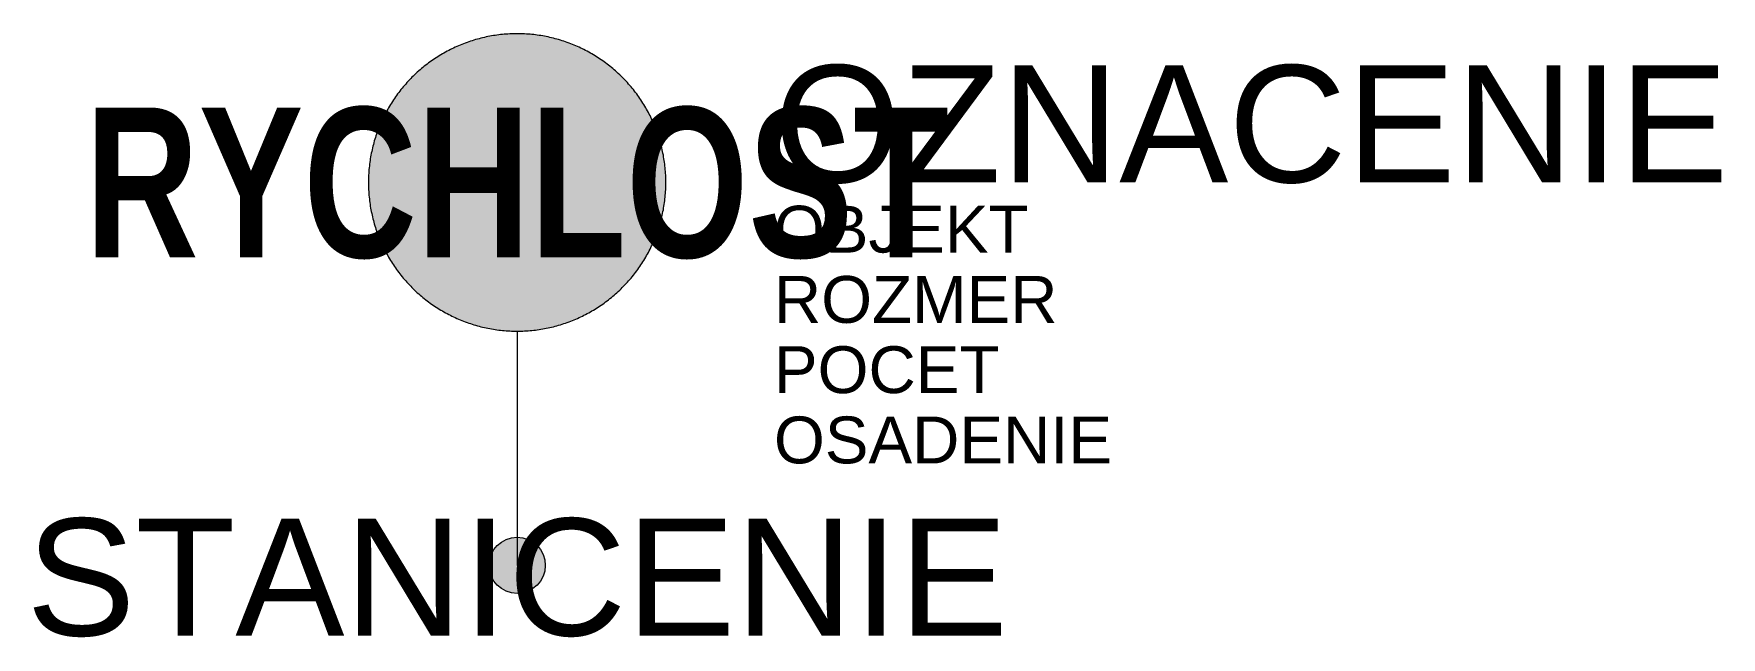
# Model space of a CAD drawing. Header units: metres. Extents: x -10.3 to 25.7, y -1.5 to 11.3.
import ezdxf
from ezdxf.enums import TextEntityAlignment as Align

# ---------------------------------------------------------------- set-up
doc = ezdxf.new("R2010")
doc.units = ezdxf.units.M
doc.layers.get('Defpoints').update_dxf_attribs({"color": 140, "lineweight": 5})
doc.styles.add('DZ', font='arialbd.ttf')
doc.styles.get("Standard").update_dxf_attribs({"font": 'arial.ttf'})

msp = doc.modelspace()

# ---------------------------------------------------------------- hatches: boundary and pattern name
at = {"true_color": 0xf1efea}
msp.add_hatch(color=7, dxfattribs=at).paths.add_polyline_path([(3.175017, 8.175008), (3.17472, 8.214422), (3.174033, 8.253818), (3.172815, 8.293136), (3.171063, 8.332379), (3.168852, 8.371622), (3.166185, 8.410712), (3.163062, 8.449805), (3.15948, 8.488742), (3.155364, 8.527679), (3.150792, 8.566466), (3.145689, 8.605175), (3.140202, 8.643809), (3.134181, 8.682365), (3.127704, 8.720771), (3.120771, 8.759099), (3.113379, 8.797277), (3.105531, 8.835377), (3.097224, 8.873324), (3.088461, 8.911118), (3.079242, 8.948837), (3.069564, 8.986481), (3.05943, 9.023894), (3.048762, 9.061232), (3.037713, 9.098342), (3.026283, 9.135374), (3.014319, 9.172256), (3.001899, 9.208907), (2.989098, 9.245483), (2.975763, 9.281831), (2.962047, 9.318104), (2.947872, 9.354146), (2.933319, 9.38996), (2.918307, 9.425621), (2.902839, 9.461129), (2.886912, 9.496487), (2.870529, 9.531539), (2.853765, 9.566516), (2.83662, 9.601187), (2.819019, 9.635705), (2.800959, 9.669995), (2.782518, 9.704132), (2.763621, 9.737966), (2.744265, 9.771644), (2.724606, 9.805097), (2.704413, 9.838244), (2.683917, 9.871238), (2.662962, 9.903929), (2.641548, 9.936467), (2.619756, 9.968699), (2.59758, 10.000703), (2.574951, 10.032401), (2.552013, 10.063871), (2.528544, 10.095113), (2.504769, 10.126052), (2.480538, 10.156685), (2.456001, 10.187087), (2.430933, 10.217264), (2.405556, 10.247057), (2.379801, 10.276622), (2.35359, 10.305884), (2.32707, 10.334915), (2.300097, 10.363568), (2.27274, 10.391912), (2.24508, 10.419956), (2.216961, 10.447691), (2.188617, 10.475048), (2.159964, 10.502021), (2.130933, 10.528541), (2.101671, 10.554752), (2.072106, 10.580507), (2.042313, 10.605884), (2.012136, 10.630877), (1.981734, 10.655489), (1.951101, 10.67972), (1.920162, 10.703495), (1.88892, 10.726889), (1.85745, 10.749902), (1.825674, 10.772531), (1.793748, 10.794707), (1.761516, 10.816499), (1.728978, 10.837913), (1.696287, 10.858868), (1.663293, 10.879364), (1.630146, 10.899557), (1.596693, 10.919294), (1.563015, 10.938572), (1.529181, 10.957469), (1.495044, 10.97591), (1.460754, 10.99397), (1.426236, 11.011571), (1.391565, 11.028794), (1.356588, 11.045558), (1.321536, 11.061863), (1.286178, 11.07779), (1.25067, 11.093258), (1.215009, 11.10827), (1.179117, 11.122901), (1.143075, 11.136998), (1.10688, 11.150789), (1.070532, 11.164049), (1.033956, 11.17685), (0.997305, 11.18927), (0.960423, 11.201234), (0.923391, 11.212739), (0.886206, 11.223788), (0.848943, 11.234381), (0.811452, 11.244515), (0.773886, 11.254193), (0.736167, 11.263412), (0.698373, 11.272253), (0.660348, 11.280557), (0.622326, 11.288405), (0.584073, 11.295797), (0.545745, 11.302733), (0.507339, 11.30921), (0.468858, 11.315153), (0.430224, 11.320715), (0.391515, 11.325743), (0.352653, 11.330315), (0.313791, 11.334431), (0.274854, 11.338088), (0.235761, 11.341214), (0.196596, 11.343881), (0.157428, 11.346089), (0.118185, 11.347766), (0.078789, 11.348984), (0.039396, 11.349746), (0, 11.349977), (-0.039471, 11.349746), (-0.078867, 11.348984), (-0.118188, 11.347766), (-0.157431, 11.346089), (-0.196674, 11.343881), (-0.235764, 11.341214), (-0.274854, 11.338088), (-0.313791, 11.334431), (-0.352731, 11.330315), (-0.391515, 11.325743), (-0.430227, 11.320715), (-0.468858, 11.315153), (-0.507417, 11.30921), (-0.54582, 11.302733), (-0.584151, 11.295797), (-0.622326, 11.288405), (-0.660426, 11.280557), (-0.698373, 11.272253), (-0.73617, 11.263412), (-0.773889, 11.254193), (-0.81153, 11.244515), (-0.848946, 11.234381), (-0.886284, 11.223788), (-0.923391, 11.212739), (-0.960426, 11.201234), (-0.997305, 11.18927), (-1.033959, 11.17685), (-1.070535, 11.164049), (-1.106883, 11.150789), (-1.143153, 11.136998), (-1.179195, 11.122901), (-1.215009, 11.10827), (-1.25067, 11.093258), (-1.286181, 11.07779), (-1.321536, 11.061863), (-1.356666, 11.045558), (-1.391565, 11.028794), (-1.426236, 11.011571), (-1.460754, 10.99397), (-1.495044, 10.97591), (-1.529181, 10.957469), (-1.563015, 10.938572), (-1.596696, 10.919294), (-1.630146, 10.899557), (-1.663293, 10.879364), (-1.69629, 10.858868), (-1.728978, 10.837913), (-1.761516, 10.816499), (-1.793748, 10.794707), (-1.825752, 10.772531), (-1.857453, 10.749902), (-1.888923, 10.726889), (-1.920165, 10.703495), (-1.951101, 10.67972), (-1.981734, 10.655489), (-2.012139, 10.630877), (-2.042313, 10.605884), (-2.072106, 10.580507), (-2.101674, 10.554752), (-2.130933, 10.528541), (-2.159967, 10.502021), (-2.188617, 10.475048), (-2.216964, 10.447691), (-2.24508, 10.419956), (-2.272743, 10.391912), (-2.300097, 10.363568), (-2.327073, 10.334915), (-2.35359, 10.305884), (-2.379804, 10.276622), (-2.405559, 10.247057), (-2.430933, 10.217264), (-2.455926, 10.187087), (-2.480538, 10.156685), (-2.504772, 10.126052), (-2.528544, 10.095113), (-2.551938, 10.063871), (-2.574951, 10.032401), (-2.597583, 10.000703), (-2.619756, 9.968699), (-2.641551, 9.936467), (-2.662962, 9.903929), (-2.683917, 9.871238), (-2.704416, 9.838244), (-2.724609, 9.805097), (-2.744343, 9.771644), (-2.763621, 9.737966), (-2.782521, 9.704132), (-2.800959, 9.669995), (-2.819019, 9.635705), (-2.836623, 9.601187), (-2.853843, 9.566516), (-2.870607, 9.531539), (-2.886915, 9.496487), (-2.902839, 9.461129), (-2.918307, 9.425621), (-2.933319, 9.38996), (-2.94795, 9.354146), (-2.962047, 9.318104), (-2.975838, 9.281831), (-2.989098, 9.245483), (-3.001899, 9.208907), (-3.014319, 9.172256), (-3.026283, 9.135374), (-3.037791, 9.098342), (-3.04884, 9.061232), (-3.05943, 9.023894), (-3.069564, 8.986481), (-3.079242, 8.948837), (-3.088464, 8.911118), (-3.097302, 8.873324), (-3.105609, 8.835377), (-3.113457, 8.797277), (-3.120849, 8.759099), (-3.127782, 8.720771), (-3.134259, 8.682365), (-3.140202, 8.643809), (-3.145764, 8.605175), (-3.150795, 8.566466), (-3.155367, 8.527679), (-3.15948, 8.488742), (-3.16314, 8.449805), (-3.166263, 8.410712), (-3.16893, 8.371622), (-3.171141, 8.332379), (-3.172815, 8.293136), (-3.174036, 8.253818), (-3.174798, 8.214422), (-3.175026, 8.174951), (-3.174798, 8.135555), (-3.174036, 8.096159), (-3.172815, 8.056763), (-3.171141, 8.01752), (-3.16893, 7.978355), (-3.166263, 7.939187), (-3.16314, 7.900097), (-3.15948, 7.86116), (-3.155367, 7.822298), (-3.150795, 7.783436), (-3.145764, 7.744724), (-3.140202, 7.706093), (-3.134259, 7.667612), (-3.127782, 7.629206), (-3.120849, 7.590878), (-3.113457, 7.552625), (-3.105609, 7.5146), (-3.097302, 7.476578), (-3.088464, 7.438781), (-3.079242, 7.401062), (-3.069564, 7.363496), (-3.05943, 7.326005), (-3.04884, 7.288745), (-3.037791, 7.25156), (-3.026283, 7.214525), (-3.014319, 7.177646), (-3.001899, 7.140992), (-2.989098, 7.104416), (-2.975838, 7.068068), (-2.962047, 7.031873), (-2.94795, 6.995831), (-2.933319, 6.959942), (-2.918307, 6.924281), (-2.902839, 6.88877), (-2.886915, 6.853415), (-2.870607, 6.818363), (-2.853843, 6.783386), (-2.836623, 6.748715), (-2.819019, 6.714197), (-2.800959, 6.679907), (-2.782521, 6.64577), (-2.763621, 6.611936), (-2.744343, 6.578255), (-2.724609, 6.544805), (-2.704416, 6.511658), (-2.683917, 6.478661), (-2.662962, 6.445973), (-2.641551, 6.413435), (-2.619756, 6.381203), (-2.597583, 6.349274), (-2.574951, 6.317498), (-2.551938, 6.286028), (-2.528544, 6.254786), (-2.504772, 6.22385), (-2.480538, 6.193217), (-2.455926, 6.162812), (-2.430933, 6.132638), (-2.405559, 6.102845), (-2.379804, 6.073277), (-2.35359, 6.044018), (-2.327073, 6.014984), (-2.300097, 5.986334), (-2.272743, 5.957987), (-2.24508, 5.929871), (-2.216964, 5.902208), (-2.188617, 5.874854), (-2.159967, 5.847878), (-2.130933, 5.821361), (-2.101674, 5.795147), (-2.072106, 5.769392), (-2.042313, 5.744018), (-2.012139, 5.718947), (-1.981734, 5.694413), (-1.951101, 5.670179), (-1.920165, 5.646407), (-1.888923, 5.622935), (-1.857453, 5.6), (-1.825752, 5.577368), (-1.793748, 5.555195), (-1.761516, 5.5334), (-1.728978, 5.511989), (-1.69629, 5.491034), (-1.663293, 5.470535), (-1.630146, 5.450342), (-1.596696, 5.430683), (-1.563015, 5.41133), (-1.529181, 5.39243), (-1.495044, 5.373992), (-1.460754, 5.355932), (-1.426236, 5.338328), (-1.391565, 5.321183), (-1.356666, 5.304419), (-1.321536, 5.288036), (-1.286181, 5.272112), (-1.25067, 5.256644), (-1.215009, 5.241632), (-1.179195, 5.227076), (-1.143153, 5.212904), (-1.106883, 5.199188), (-1.070535, 5.185853), (-1.033959, 5.173052), (-0.997305, 5.160632), (-0.960426, 5.148668), (-0.923391, 5.137238), (-0.886284, 5.126189), (-0.848946, 5.115521), (-0.81153, 5.105387), (-0.773889, 5.095709), (-0.73617, 5.086487), (-0.698373, 5.077724), (-0.660426, 5.06942), (-0.622326, 5.061572), (-0.584151, 5.05418), (-0.54582, 5.047244), (-0.507417, 5.040767), (-0.468858, 5.034749), (-0.430227, 5.029262), (-0.391515, 5.024156), (-0.352731, 5.019584), (-0.313791, 5.015471), (-0.274854, 5.011889), (-0.235764, 5.008763), (-0.196674, 5.006096), (-0.157431, 5.003888), (-0.118188, 5.002136), (-0.078867, 5.000915), (-0.039471, 5.000231), (0, 5), (0.039396, 5.000231), (0.078789, 5.000915), (0.118185, 5.002136), (0.157428, 5.003888), (0.196596, 5.006096), (0.235761, 5.008763), (0.274854, 5.011889), (0.313791, 5.015471), (0.352653, 5.019584), (0.391515, 5.024156), (0.430224, 5.029262), (0.468858, 5.034749), (0.507339, 5.040767), (0.545745, 5.047244), (0.584073, 5.05418), (0.622326, 5.061572), (0.660348, 5.06942), (0.698373, 5.077724), (0.736167, 5.086487), (0.773886, 5.095709), (0.811452, 5.105387), (0.848943, 5.115521), (0.886206, 5.126189), (0.923391, 5.137238), (0.960423, 5.148668), (0.997305, 5.160632), (1.033956, 5.173052), (1.070532, 5.185853), (1.10688, 5.199188), (1.143075, 5.212904), (1.179117, 5.227076), (1.215009, 5.241632), (1.25067, 5.256644), (1.286178, 5.272112), (1.321536, 5.288036), (1.356588, 5.304419), (1.391565, 5.321183), (1.426236, 5.338328), (1.460754, 5.355932), (1.495044, 5.373992), (1.529181, 5.39243), (1.563015, 5.41133), (1.596693, 5.430683), (1.630146, 5.450342), (1.663293, 5.470535), (1.696287, 5.491034), (1.728978, 5.511989), (1.761516, 5.5334), (1.793748, 5.555195), (1.825674, 5.577368), (1.85745, 5.6), (1.88892, 5.622935), (1.920162, 5.646407), (1.951101, 5.670179), (1.981734, 5.694413), (2.012136, 5.718947), (2.042313, 5.744018), (2.072106, 5.769392), (2.101671, 5.795147), (2.130933, 5.821361), (2.159964, 5.847878), (2.188617, 5.874854), (2.216961, 5.902208), (2.24508, 5.929871), (2.27274, 5.957987), (2.300097, 5.986334), (2.32707, 6.014984), (2.35359, 6.044018), (2.379801, 6.073277), (2.405556, 6.102845), (2.430933, 6.132638), (2.456001, 6.162812), (2.480538, 6.193217), (2.504769, 6.22385), (2.528544, 6.254786), (2.552013, 6.286028), (2.574951, 6.317498), (2.59758, 6.349274), (2.619756, 6.381203), (2.641548, 6.413435), (2.662962, 6.445973), (2.683917, 6.478661), (2.704413, 6.511658), (2.724606, 6.544805), (2.744265, 6.578255), (2.763621, 6.611936), (2.782518, 6.64577), (2.800959, 6.679907), (2.819019, 6.714197), (2.83662, 6.748715), (2.853765, 6.783386), (2.870529, 6.818363), (2.886912, 6.853415), (2.902839, 6.88877), (2.918307, 6.924281), (2.933319, 6.959942), (2.947872, 6.995831), (2.962047, 7.031873), (2.975763, 7.068068), (2.989098, 7.104416), (3.001899, 7.140992), (3.014319, 7.177646), (3.026283, 7.214525), (3.037713, 7.25156), (3.048762, 7.288745), (3.05943, 7.326005), (3.069564, 7.363496), (3.079242, 7.401062), (3.088461, 7.438781), (3.097224, 7.476578), (3.105531, 7.5146), (3.113379, 7.552625), (3.120771, 7.590878), (3.127704, 7.629206), (3.134181, 7.667612), (3.140202, 7.706093), (3.145689, 7.744724), (3.150792, 7.783436), (3.155364, 7.822298), (3.15948, 7.86116), (3.163062, 7.900097), (3.166185, 7.939187), (3.168852, 7.978355), (3.171063, 8.01752), (3.172815, 8.056763), (3.174033, 8.096159), (3.17472, 8.135555), (3.174948, 8.174951)])
at = {"true_color": 0x292829}
h = msp.add_hatch(color=250, dxfattribs=at)
edge = h.paths.add_edge_path()
edge.add_line((3.069183, 8.175008), (3.068877, 8.213126))
edge.add_line((3.068877, 8.213126), (3.068193, 8.251151))
edge.add_line((3.068193, 8.251151), (3.06705, 8.289173))
edge.add_line((3.06705, 8.289173), (3.065373, 8.327123))
edge.add_line((3.065373, 8.327123), (3.06324, 8.36507))
edge.add_line((3.06324, 8.36507), (3.060648, 8.402864))
edge.add_line((3.060648, 8.402864), (3.0576, 8.440661))
edge.add_line((3.0576, 8.440661), (3.054096, 8.478302))
edge.add_line((3.054096, 8.478302), (3.050133, 8.515946))
edge.add_line((3.050133, 8.515946), (3.045714, 8.553437))
edge.add_line((3.045714, 8.553437), (3.040836, 8.59085))
edge.add_line((3.040836, 8.59085), (3.035502, 8.628188))
edge.add_line((3.035502, 8.628188), (3.029712, 8.665451))
edge.add_line((3.029712, 8.665451), (3.023463, 8.702558))
edge.add_line((3.023463, 8.702558), (3.016758, 8.739593))
edge.add_line((3.016758, 8.739593), (3.009594, 8.77655))
edge.add_line((3.009594, 8.77655), (3.002052, 8.813354))
edge.add_line((3.002052, 8.813354), (2.993973, 8.850005))
edge.add_line((2.993973, 8.850005), (2.985516, 8.886581))
edge.add_line((2.985516, 8.886581), (2.9766, 8.923082))
edge.add_line((2.9766, 8.923082), (2.967228, 8.959352))
edge.add_line((2.967228, 8.959352), (2.957397, 8.995547))
edge.add_line((2.957397, 8.995547), (2.947188, 9.031667))
edge.add_line((2.947188, 9.031667), (2.93652, 9.067556))
edge.add_line((2.93652, 9.067556), (2.925393, 9.10337))
edge.add_line((2.925393, 9.10337), (2.91381, 9.138956))
edge.add_line((2.91381, 9.138956), (2.901849, 9.174467))
edge.add_line((2.901849, 9.174467), (2.889426, 9.209747))
edge.add_line((2.889426, 9.209747), (2.876625, 9.244952))
edge.add_line((2.876625, 9.244952), (2.863368, 9.279926))
edge.add_line((2.863368, 9.279926), (2.849652, 9.314825))
edge.add_line((2.849652, 9.314825), (2.835555, 9.349421))
edge.add_line((2.835555, 9.349421), (2.820999, 9.383939))
edge.add_line((2.820999, 9.383939), (2.806065, 9.418229))
edge.add_line((2.806065, 9.418229), (2.790672, 9.452366))
edge.add_line((2.790672, 9.452366), (2.774898, 9.486353))
edge.add_line((2.774898, 9.486353), (2.758668, 9.520109))
edge.add_line((2.758668, 9.520109), (2.742057, 9.553637))
edge.add_line((2.742057, 9.553637), (2.725065, 9.587012))
edge.add_line((2.725065, 9.587012), (2.707614, 9.620159))
edge.add_line((2.707614, 9.620159), (2.689782, 9.653153))
edge.add_line((2.689782, 9.653153), (2.671494, 9.685844))
edge.add_line((2.671494, 9.685844), (2.652825, 9.718382))
edge.add_line((2.652825, 9.718382), (2.633775, 9.750689))
edge.add_line((2.633775, 9.750689), (2.614269, 9.782771))
edge.add_line((2.614269, 9.782771), (2.594457, 9.814697))
edge.add_line((2.594457, 9.814697), (2.574189, 9.84632))
edge.add_line((2.574189, 9.84632), (2.553537, 9.877715))
edge.add_line((2.553537, 9.877715), (2.532429, 9.908882))
edge.add_line((2.532429, 9.908882), (2.511018, 9.939818))
edge.add_line((2.511018, 9.939818), (2.489148, 9.970451))
edge.add_line((2.489148, 9.970451), (2.466897, 10.000931))
edge.add_line((2.466897, 10.000931), (2.444268, 10.031105))
edge.add_line((2.444268, 10.031105), (2.421255, 10.060976))
edge.add_line((2.421255, 10.060976), (2.397861, 10.090619))
edge.add_line((2.397861, 10.090619), (2.374086, 10.120031))
edge.add_line((2.374086, 10.120031), (2.34993, 10.14914))
edge.add_line((2.34993, 10.14914), (2.325396, 10.178021))
edge.add_line((2.325396, 10.178021), (2.300478, 10.206596))
edge.add_line((2.300478, 10.206596), (2.275179, 10.234865))
edge.add_line((2.275179, 10.234865), (2.249499, 10.262906))
edge.add_line((2.249499, 10.262906), (2.223438, 10.290644))
edge.add_line((2.223438, 10.290644), (2.196999, 10.318076))
edge.add_line((2.196999, 10.318076), (2.170251, 10.345202))
edge.add_line((2.170251, 10.345202), (2.143125, 10.37195))
edge.add_line((2.143125, 10.37195), (2.115693, 10.398389))
edge.add_line((2.115693, 10.398389), (2.087955, 10.42445))
edge.add_line((2.087955, 10.42445), (2.059914, 10.45013))
edge.add_line((2.059914, 10.45013), (2.031645, 10.475429))
edge.add_line((2.031645, 10.475429), (2.00307, 10.500347))
edge.add_line((2.00307, 10.500347), (1.974189, 10.524881))
edge.add_line((1.974189, 10.524881), (1.94508, 10.549037))
edge.add_line((1.94508, 10.549037), (1.915743, 10.572812))
edge.add_line((1.915743, 10.572812), (1.886025, 10.596206))
edge.add_line((1.886025, 10.596206), (1.856154, 10.619219))
edge.add_line((1.856154, 10.619219), (1.82598, 10.641848))
edge.add_line((1.82598, 10.641848), (1.7955, 10.664099))
edge.add_line((1.7955, 10.664099), (1.764867, 10.685969))
edge.add_line((1.764867, 10.685969), (1.733931, 10.70738))
edge.add_line((1.733931, 10.70738), (1.702764, 10.728488))
edge.add_line((1.702764, 10.728488), (1.671369, 10.74914))
edge.add_line((1.671369, 10.74914), (1.639746, 10.769408))
edge.add_line((1.639746, 10.769408), (1.607895, 10.789295))
edge.add_line((1.607895, 10.789295), (1.575738, 10.808726))
edge.add_line((1.575738, 10.808726), (1.543431, 10.827776))
edge.add_line((1.543431, 10.827776), (1.510968, 10.846445))
edge.add_line((1.510968, 10.846445), (1.478202, 10.864733))
edge.add_line((1.478202, 10.864733), (1.445208, 10.882565))
edge.add_line((1.445208, 10.882565), (1.412061, 10.900016))
edge.add_line((1.412061, 10.900016), (1.378686, 10.917008))
edge.add_line((1.378686, 10.917008), (1.345158, 10.933619))
edge.add_line((1.345158, 10.933619), (1.311402, 10.949849))
edge.add_line((1.311402, 10.949849), (1.277415, 10.965623))
edge.add_line((1.277415, 10.965623), (1.243356, 10.981016))
edge.add_line((1.243356, 10.981016), (1.208988, 10.99595))
edge.add_line((1.208988, 10.99595), (1.174545, 11.010506))
edge.add_line((1.174545, 11.010506), (1.139874, 11.024603))
edge.add_line((1.139874, 11.024603), (1.104975, 11.038319))
edge.add_line((1.104975, 11.038319), (1.070001, 11.051576))
edge.add_line((1.070001, 11.051576), (1.034796, 11.064377))
edge.add_line((1.034796, 11.064377), (0.999516, 11.0768))
edge.add_line((0.999516, 11.0768), (0.964005, 11.088839))
edge.add_line((0.964005, 11.088839), (0.928419, 11.100344))
edge.add_line((0.928419, 11.100344), (0.892605, 11.111471))
edge.add_line((0.892605, 11.111471), (0.856716, 11.122139))
edge.add_line((0.856716, 11.122139), (0.820596, 11.132426))
edge.add_line((0.820596, 11.132426), (0.784401, 11.142179))
edge.add_line((0.784401, 11.142179), (0.748131, 11.151551))
edge.add_line((0.748131, 11.151551), (0.71163, 11.160467))
edge.add_line((0.71163, 11.160467), (0.675054, 11.169002))
edge.add_line((0.675054, 11.169002), (0.638403, 11.177003))
edge.add_line((0.638403, 11.177003), (0.601521, 11.184623))
edge.add_line((0.601521, 11.184623), (0.564642, 11.191784))
edge.add_line((0.564642, 11.191784), (0.527607, 11.198489))
edge.add_line((0.527607, 11.198489), (0.490422, 11.204738))
edge.add_line((0.490422, 11.204738), (0.453237, 11.210531))
edge.add_line((0.453237, 11.210531), (0.415899, 11.215865))
edge.add_line((0.415899, 11.215865), (0.378486, 11.22074))
edge.add_line((0.378486, 11.22074), (0.340917, 11.225159))
edge.add_line((0.340917, 11.225159), (0.303351, 11.229122))
edge.add_line((0.303351, 11.229122), (0.265632, 11.232629))
edge.add_line((0.265632, 11.232629), (0.227913, 11.235677))
edge.add_line((0.227913, 11.235677), (0.190041, 11.238266))
edge.add_line((0.190041, 11.238266), (0.152172, 11.240399))
edge.add_line((0.152172, 11.240399), (0.114222, 11.242001))
edge.add_line((0.114222, 11.242001), (0.0762, 11.243219))
edge.add_line((0.0762, 11.243219), (0.0381, 11.243906))
edge.add_line((0.0381, 11.243906), (0, 11.244134))
edge.add_line((0, 11.244134), (-0.038178, 11.243906))
edge.add_line((-0.038178, 11.243906), (-0.0762, 11.243219))
edge.add_line((-0.0762, 11.243219), (-0.114225, 11.242001))
edge.add_line((-0.114225, 11.242001), (-0.152172, 11.240399))
edge.add_line((-0.152172, 11.240399), (-0.190119, 11.238266))
edge.add_line((-0.190119, 11.238266), (-0.227916, 11.235677))
edge.add_line((-0.227916, 11.235677), (-0.26571, 11.232629))
edge.add_line((-0.26571, 11.232629), (-0.303354, 11.229122))
edge.add_line((-0.303354, 11.229122), (-0.340995, 11.225159))
edge.add_line((-0.340995, 11.225159), (-0.378486, 11.22074))
edge.add_line((-0.378486, 11.22074), (-0.415899, 11.215865))
edge.add_line((-0.415899, 11.215865), (-0.453237, 11.210531))
edge.add_line((-0.453237, 11.210531), (-0.4905, 11.204738))
edge.add_line((-0.4905, 11.204738), (-0.52761, 11.198489))
edge.add_line((-0.52761, 11.198489), (-0.564642, 11.191784))
edge.add_line((-0.564642, 11.191784), (-0.601599, 11.184623))
edge.add_line((-0.601599, 11.184623), (-0.638403, 11.177003))
edge.add_line((-0.638403, 11.177003), (-0.675057, 11.169002))
edge.add_line((-0.675057, 11.169002), (-0.711633, 11.160467))
edge.add_line((-0.711633, 11.160467), (-0.748131, 11.151551))
edge.add_line((-0.748131, 11.151551), (-0.784404, 11.142179))
edge.add_line((-0.784404, 11.142179), (-0.820599, 11.132426))
edge.add_line((-0.820599, 11.132426), (-0.856716, 11.122139))
edge.add_line((-0.856716, 11.122139), (-0.892608, 11.111471))
edge.add_line((-0.892608, 11.111471), (-0.928422, 11.100344))
edge.add_line((-0.928422, 11.100344), (-0.964008, 11.088839))
edge.add_line((-0.964008, 11.088839), (-0.999516, 11.0768))
edge.add_line((-0.999516, 11.0768), (-1.034796, 11.064377))
edge.add_line((-1.034796, 11.064377), (-1.070001, 11.051576))
edge.add_line((-1.070001, 11.051576), (-1.104978, 11.038319))
edge.add_line((-1.104978, 11.038319), (-1.139877, 11.024603))
edge.add_line((-1.139877, 11.024603), (-1.17447, 11.010506))
edge.add_line((-1.17447, 11.010506), (-1.208991, 10.99595))
edge.add_line((-1.208991, 10.99595), (-1.243281, 10.981016))
edge.add_line((-1.243281, 10.981016), (-1.277418, 10.965623))
edge.add_line((-1.277418, 10.965623), (-1.311402, 10.949849))
edge.add_line((-1.311402, 10.949849), (-1.345158, 10.933619))
edge.add_line((-1.345158, 10.933619), (-1.378686, 10.917008))
edge.add_line((-1.378686, 10.917008), (-1.412064, 10.900016))
edge.add_line((-1.412064, 10.900016), (-1.445211, 10.882565))
edge.add_line((-1.445211, 10.882565), (-1.478205, 10.864733))
edge.add_line((-1.478205, 10.864733), (-1.510893, 10.846445))
edge.add_line((-1.510893, 10.846445), (-1.543431, 10.827776))
edge.add_line((-1.543431, 10.827776), (-1.575741, 10.808726))
edge.add_line((-1.575741, 10.808726), (-1.60782, 10.789295))
edge.add_line((-1.60782, 10.789295), (-1.639749, 10.769408))
edge.add_line((-1.639749, 10.769408), (-1.671372, 10.74914))
edge.add_line((-1.671372, 10.74914), (-1.702767, 10.728488))
edge.add_line((-1.702767, 10.728488), (-1.733931, 10.70738))
edge.add_line((-1.733931, 10.70738), (-1.76487, 10.685969))
edge.add_line((-1.76487, 10.685969), (-1.7955, 10.664099))
edge.add_line((-1.7955, 10.664099), (-1.82598, 10.641848))
edge.add_line((-1.82598, 10.641848), (-1.856157, 10.619219))
edge.add_line((-1.856157, 10.619219), (-1.886028, 10.596206))
edge.add_line((-1.886028, 10.596206), (-1.915668, 10.572812))
edge.add_line((-1.915668, 10.572812), (-1.945083, 10.549037))
edge.add_line((-1.945083, 10.549037), (-1.974189, 10.524881))
edge.add_line((-1.974189, 10.524881), (-2.00307, 10.500347))
edge.add_line((-2.00307, 10.500347), (-2.031645, 10.475429))
edge.add_line((-2.031645, 10.475429), (-2.059914, 10.45013))
edge.add_line((-2.059914, 10.45013), (-2.087958, 10.42445))
edge.add_line((-2.087958, 10.42445), (-2.115693, 10.398389))
edge.add_line((-2.115693, 10.398389), (-2.143125, 10.37195))
edge.add_line((-2.143125, 10.37195), (-2.170254, 10.345202))
edge.add_line((-2.170254, 10.345202), (-2.196999, 10.318076))
edge.add_line((-2.196999, 10.318076), (-2.223441, 10.290644))
edge.add_line((-2.223441, 10.290644), (-2.249502, 10.262906))
edge.add_line((-2.249502, 10.262906), (-2.275179, 10.234865))
edge.add_line((-2.275179, 10.234865), (-2.300478, 10.206596))
edge.add_line((-2.300478, 10.206596), (-2.325396, 10.178021))
edge.add_line((-2.325396, 10.178021), (-2.349933, 10.14914))
edge.add_line((-2.349933, 10.14914), (-2.374089, 10.120031))
edge.add_line((-2.374089, 10.120031), (-2.397861, 10.090619))
edge.add_line((-2.397861, 10.090619), (-2.421255, 10.060976))
edge.add_line((-2.421255, 10.060976), (-2.444268, 10.031105))
edge.add_line((-2.444268, 10.031105), (-2.4669, 10.000931))
edge.add_line((-2.4669, 10.000931), (-2.489151, 9.970451))
edge.add_line((-2.489151, 9.970451), (-2.511018, 9.939818))
edge.add_line((-2.511018, 9.939818), (-2.532432, 9.908882))
edge.add_line((-2.532432, 9.908882), (-2.55354, 9.877715))
edge.add_line((-2.55354, 9.877715), (-2.574189, 9.84632))
edge.add_line((-2.574189, 9.84632), (-2.594457, 9.814697))
edge.add_line((-2.594457, 9.814697), (-2.614347, 9.782771))
edge.add_line((-2.614347, 9.782771), (-2.633778, 9.750689))
edge.add_line((-2.633778, 9.750689), (-2.652828, 9.718382))
edge.add_line((-2.652828, 9.718382), (-2.671497, 9.685844))
edge.add_line((-2.671497, 9.685844), (-2.689785, 9.653153))
edge.add_line((-2.689785, 9.653153), (-2.707614, 9.620159))
edge.add_line((-2.707614, 9.620159), (-2.725065, 9.587012))
edge.add_line((-2.725065, 9.587012), (-2.742057, 9.553637))
edge.add_line((-2.742057, 9.553637), (-2.758668, 9.520109))
edge.add_line((-2.758668, 9.520109), (-2.774901, 9.486353))
edge.add_line((-2.774901, 9.486353), (-2.790672, 9.452366))
edge.add_line((-2.790672, 9.452366), (-2.806065, 9.418229))
edge.add_line((-2.806065, 9.418229), (-2.821002, 9.383939))
edge.add_line((-2.821002, 9.383939), (-2.835555, 9.349421))
edge.add_line((-2.835555, 9.349421), (-2.849652, 9.314825))
edge.add_line((-2.849652, 9.314825), (-2.863368, 9.279926))
edge.add_line((-2.863368, 9.279926), (-2.876628, 9.244952))
edge.add_line((-2.876628, 9.244952), (-2.889429, 9.209747))
edge.add_line((-2.889429, 9.209747), (-2.901849, 9.174467))
edge.add_line((-2.901849, 9.174467), (-2.913888, 9.138956))
edge.add_line((-2.913888, 9.138956), (-2.925396, 9.10337))
edge.add_line((-2.925396, 9.10337), (-2.93652, 9.067556))
edge.add_line((-2.93652, 9.067556), (-2.947188, 9.031667))
edge.add_line((-2.947188, 9.031667), (-2.957475, 8.995547))
edge.add_line((-2.957475, 8.995547), (-2.967228, 8.959352))
edge.add_line((-2.967228, 8.959352), (-2.9766, 8.923082))
edge.add_line((-2.9766, 8.923082), (-2.985516, 8.886581))
edge.add_line((-2.985516, 8.886581), (-2.994051, 8.850005))
edge.add_line((-2.994051, 8.850005), (-3.002052, 8.813354))
edge.add_line((-3.002052, 8.813354), (-3.009672, 8.77655))
edge.add_line((-3.009672, 8.77655), (-3.016836, 8.739593))
edge.add_line((-3.016836, 8.739593), (-3.023541, 8.702558))
edge.add_line((-3.023541, 8.702558), (-3.02979, 8.665451))
edge.add_line((-3.02979, 8.665451), (-3.03558, 8.628188))
edge.add_line((-3.03558, 8.628188), (-3.040914, 8.59085))
edge.add_line((-3.040914, 8.59085), (-3.045792, 8.553437))
edge.add_line((-3.045792, 8.553437), (-3.050211, 8.515946))
edge.add_line((-3.050211, 8.515946), (-3.054174, 8.478302))
edge.add_line((-3.054174, 8.478302), (-3.057678, 8.440661))
edge.add_line((-3.057678, 8.440661), (-3.060726, 8.402864))
edge.add_line((-3.060726, 8.402864), (-3.063318, 8.36507))
edge.add_line((-3.063318, 8.36507), (-3.065451, 8.327123))
edge.add_line((-3.065451, 8.327123), (-3.06705, 8.289173))
edge.add_line((-3.06705, 8.289173), (-3.068271, 8.251151))
edge.add_line((-3.068271, 8.251151), (-3.068955, 8.213126))
edge.add_line((-3.068955, 8.213126), (-3.069183, 8.174951))
edge.add_line((-3.069183, 8.174951), (-3.068955, 8.136851))
edge.add_line((-3.068955, 8.136851), (-3.068271, 8.098751))
edge.add_line((-3.068271, 8.098751), (-3.06705, 8.060726))
edge.add_line((-3.06705, 8.060726), (-3.065451, 8.022779))
edge.add_line((-3.065451, 8.022779), (-3.063318, 7.984907))
edge.add_line((-3.063318, 7.984907), (-3.060726, 7.947035))
edge.add_line((-3.060726, 7.947035), (-3.057678, 7.909316))
edge.add_line((-3.057678, 7.909316), (-3.054174, 7.871597))
edge.add_line((-3.054174, 7.871597), (-3.050211, 7.834031))
edge.add_line((-3.050211, 7.834031), (-3.045792, 7.796465))
edge.add_line((-3.045792, 7.796465), (-3.040914, 7.759052))
edge.add_line((-3.040914, 7.759052), (-3.03558, 7.721714))
edge.add_line((-3.03558, 7.721714), (-3.02979, 7.684526))
edge.add_line((-3.02979, 7.684526), (-3.023541, 7.647341))
edge.add_line((-3.023541, 7.647341), (-3.016836, 7.610309))
edge.add_line((-3.016836, 7.610309), (-3.009672, 7.573427))
edge.add_line((-3.009672, 7.573427), (-3.002052, 7.536548))
edge.add_line((-3.002052, 7.536548), (-2.994051, 7.499894))
edge.add_line((-2.994051, 7.499894), (-2.985516, 7.463318))
edge.add_line((-2.985516, 7.463318), (-2.9766, 7.42682))
edge.add_line((-2.9766, 7.42682), (-2.967228, 7.390547))
edge.add_line((-2.967228, 7.390547), (-2.957475, 7.354352))
edge.add_line((-2.957475, 7.354352), (-2.947188, 7.318235))
edge.add_line((-2.947188, 7.318235), (-2.93652, 7.282343))
edge.add_line((-2.93652, 7.282343), (-2.925396, 7.246529))
edge.add_line((-2.925396, 7.246529), (-2.913888, 7.210943))
edge.add_line((-2.913888, 7.210943), (-2.901849, 7.175435))
edge.add_line((-2.901849, 7.175435), (-2.889429, 7.140155))
edge.add_line((-2.889429, 7.140155), (-2.876628, 7.10495))
edge.add_line((-2.876628, 7.10495), (-2.863368, 7.069973))
edge.add_line((-2.863368, 7.069973), (-2.849652, 7.035074))
edge.add_line((-2.849652, 7.035074), (-2.835555, 7.000403))
edge.add_line((-2.835555, 7.000403), (-2.821002, 6.96596))
edge.add_line((-2.821002, 6.96596), (-2.806065, 6.931595))
edge.add_line((-2.806065, 6.931595), (-2.790672, 6.897533))
edge.add_line((-2.790672, 6.897533), (-2.774901, 6.863549))
edge.add_line((-2.774901, 6.863549), (-2.758668, 6.829793))
edge.add_line((-2.758668, 6.829793), (-2.742057, 6.796265))
edge.add_line((-2.742057, 6.796265), (-2.725065, 6.762887))
edge.add_line((-2.725065, 6.762887), (-2.707614, 6.72974))
edge.add_line((-2.707614, 6.72974), (-2.689785, 6.696746))
edge.add_line((-2.689785, 6.696746), (-2.671497, 6.66398))
edge.add_line((-2.671497, 6.66398), (-2.652828, 6.63152))
edge.add_line((-2.652828, 6.63152), (-2.633778, 6.59921))
edge.add_line((-2.633778, 6.59921), (-2.614347, 6.567053))
edge.add_line((-2.614347, 6.567053), (-2.594457, 6.535202))
edge.add_line((-2.594457, 6.535202), (-2.574189, 6.503579))
edge.add_line((-2.574189, 6.503579), (-2.55354, 6.472184))
edge.add_line((-2.55354, 6.472184), (-2.532432, 6.44102))
edge.add_line((-2.532432, 6.44102), (-2.511018, 6.410081))
edge.add_line((-2.511018, 6.410081), (-2.489151, 6.379451))
edge.add_line((-2.489151, 6.379451), (-2.4669, 6.348971))
edge.add_line((-2.4669, 6.348971), (-2.444268, 6.318794))
edge.add_line((-2.444268, 6.318794), (-2.421255, 6.288923))
edge.add_line((-2.421255, 6.288923), (-2.397861, 6.259205))
edge.add_line((-2.397861, 6.259205), (-2.374089, 6.229868))
edge.add_line((-2.374089, 6.229868), (-2.349933, 6.200762))
edge.add_line((-2.349933, 6.200762), (-2.325396, 6.171881))
edge.add_line((-2.325396, 6.171881), (-2.300478, 6.143306))
edge.add_line((-2.300478, 6.143306), (-2.275179, 6.115037))
edge.add_line((-2.275179, 6.115037), (-2.249502, 6.086993))
edge.add_line((-2.249502, 6.086993), (-2.223441, 6.059258))
edge.add_line((-2.223441, 6.059258), (-2.196999, 6.031826))
edge.add_line((-2.196999, 6.031826), (-2.170254, 6.004697))
edge.add_line((-2.170254, 6.004697), (-2.143125, 5.977952))
edge.add_line((-2.143125, 5.977952), (-2.115693, 5.95151))
edge.add_line((-2.115693, 5.95151), (-2.087958, 5.925449))
edge.add_line((-2.087958, 5.925449), (-2.059914, 5.899772))
edge.add_line((-2.059914, 5.899772), (-2.031645, 5.874473))
edge.add_line((-2.031645, 5.874473), (-2.00307, 5.849555))
edge.add_line((-2.00307, 5.849555), (-1.974189, 5.825018))
edge.add_line((-1.974189, 5.825018), (-1.945083, 5.800862))
edge.add_line((-1.945083, 5.800862), (-1.915668, 5.77709))
edge.add_line((-1.915668, 5.77709), (-1.886028, 5.753696))
edge.add_line((-1.886028, 5.753696), (-1.856157, 5.730683))
edge.add_line((-1.856157, 5.730683), (-1.82598, 5.708051))
edge.add_line((-1.82598, 5.708051), (-1.7955, 5.6858))
edge.add_line((-1.7955, 5.6858), (-1.76487, 5.663933))
edge.add_line((-1.76487, 5.663933), (-1.733931, 5.642519))
edge.add_line((-1.733931, 5.642519), (-1.702767, 5.621411))
edge.add_line((-1.702767, 5.621411), (-1.671372, 5.600762))
edge.add_line((-1.671372, 5.600762), (-1.639749, 5.580494))
edge.add_line((-1.639749, 5.580494), (-1.60782, 5.560682))
edge.add_line((-1.60782, 5.560682), (-1.575741, 5.541173))
edge.add_line((-1.575741, 5.541173), (-1.543431, 5.522123))
edge.add_line((-1.543431, 5.522123), (-1.510893, 5.503454))
edge.add_line((-1.510893, 5.503454), (-1.478205, 5.485166))
edge.add_line((-1.478205, 5.485166), (-1.445211, 5.467337))
edge.add_line((-1.445211, 5.467337), (-1.412064, 5.449886))
edge.add_line((-1.412064, 5.449886), (-1.378686, 5.432894))
edge.add_line((-1.378686, 5.432894), (-1.345158, 5.416283))
edge.add_line((-1.345158, 5.416283), (-1.311402, 5.40005))
edge.add_line((-1.311402, 5.40005), (-1.277418, 5.384279))
edge.add_line((-1.277418, 5.384279), (-1.243281, 5.368886))
edge.add_line((-1.243281, 5.368886), (-1.208991, 5.353949))
edge.add_line((-1.208991, 5.353949), (-1.17447, 5.339396))
edge.add_line((-1.17447, 5.339396), (-1.139877, 5.325299))
edge.add_line((-1.139877, 5.325299), (-1.104978, 5.311583))
edge.add_line((-1.104978, 5.311583), (-1.070001, 5.298323))
edge.add_line((-1.070001, 5.298323), (-1.034796, 5.285522))
edge.add_line((-1.034796, 5.285522), (-0.999516, 5.273102))
edge.add_line((-0.999516, 5.273102), (-0.964008, 5.261138))
edge.add_line((-0.964008, 5.261138), (-0.928422, 5.249555))
edge.add_line((-0.928422, 5.249555), (-0.892608, 5.238431))
edge.add_line((-0.892608, 5.238431), (-0.856716, 5.227763))
edge.add_line((-0.856716, 5.227763), (-0.820599, 5.217551))
edge.add_line((-0.820599, 5.217551), (-0.784404, 5.207723))
edge.add_line((-0.784404, 5.207723), (-0.748131, 5.198351))
edge.add_line((-0.748131, 5.198351), (-0.711633, 5.189435))
edge.add_line((-0.711633, 5.189435), (-0.675057, 5.180975))
edge.add_line((-0.675057, 5.180975), (-0.638403, 5.172899))
edge.add_line((-0.638403, 5.172899), (-0.601599, 5.165354))
edge.add_line((-0.601599, 5.165354), (-0.564642, 5.158193))
edge.add_line((-0.564642, 5.158193), (-0.52761, 5.151488))
edge.add_line((-0.52761, 5.151488), (-0.4905, 5.145239))
edge.add_line((-0.4905, 5.145239), (-0.453237, 5.139446))
edge.add_line((-0.453237, 5.139446), (-0.415899, 5.134112))
edge.add_line((-0.415899, 5.134112), (-0.378486, 5.129237))
edge.add_line((-0.378486, 5.129237), (-0.340995, 5.124818))
edge.add_line((-0.340995, 5.124818), (-0.303354, 5.120855))
edge.add_line((-0.303354, 5.120855), (-0.26571, 5.117348))
edge.add_line((-0.26571, 5.117348), (-0.227916, 5.1143))
edge.add_line((-0.227916, 5.1143), (-0.190119, 5.111711))
edge.add_line((-0.190119, 5.111711), (-0.152172, 5.109578))
edge.add_line((-0.152172, 5.109578), (-0.114225, 5.107901))
edge.add_line((-0.114225, 5.107901), (-0.0762, 5.106758))
edge.add_line((-0.0762, 5.106758), (-0.038178, 5.106071))
edge.add_line((-0.038178, 5.106071), (0, 5.105768))
edge.add_line((0, 5.105768), (0.0381, 5.106071))
edge.add_line((0.0381, 5.106071), (0.0762, 5.106758))
edge.add_line((0.0762, 5.106758), (0.114222, 5.107901))
edge.add_line((0.114222, 5.107901), (0.152172, 5.109578))
edge.add_line((0.152172, 5.109578), (0.190041, 5.111711))
edge.add_line((0.190041, 5.111711), (0.227913, 5.1143))
edge.add_line((0.227913, 5.1143), (0.265632, 5.117348))
edge.add_line((0.265632, 5.117348), (0.303351, 5.120855))
edge.add_line((0.303351, 5.120855), (0.340917, 5.124818))
edge.add_line((0.340917, 5.124818), (0.378486, 5.129237))
edge.add_line((0.378486, 5.129237), (0.415899, 5.134112))
edge.add_line((0.415899, 5.134112), (0.453237, 5.139446))
edge.add_line((0.453237, 5.139446), (0.490422, 5.145239))
edge.add_line((0.490422, 5.145239), (0.527607, 5.151488))
edge.add_line((0.527607, 5.151488), (0.564642, 5.158193))
edge.add_line((0.564642, 5.158193), (0.601521, 5.165354))
edge.add_line((0.601521, 5.165354), (0.638403, 5.172899))
edge.add_line((0.638403, 5.172899), (0.675054, 5.180975))
edge.add_line((0.675054, 5.180975), (0.71163, 5.189435))
edge.add_line((0.71163, 5.189435), (0.748131, 5.198351))
edge.add_line((0.748131, 5.198351), (0.784401, 5.207723))
edge.add_line((0.784401, 5.207723), (0.820596, 5.217551))
edge.add_line((0.820596, 5.217551), (0.856716, 5.227763))
edge.add_line((0.856716, 5.227763), (0.892605, 5.238431))
edge.add_line((0.892605, 5.238431), (0.928419, 5.249555))
edge.add_line((0.928419, 5.249555), (0.964005, 5.261138))
edge.add_line((0.964005, 5.261138), (0.999516, 5.273102))
edge.add_line((0.999516, 5.273102), (1.034796, 5.285522))
edge.add_line((1.034796, 5.285522), (1.070001, 5.298323))
edge.add_line((1.070001, 5.298323), (1.104975, 5.311583))
edge.add_line((1.104975, 5.311583), (1.139874, 5.325299))
edge.add_line((1.139874, 5.325299), (1.174545, 5.339396))
edge.add_line((1.174545, 5.339396), (1.208988, 5.353949))
edge.add_line((1.208988, 5.353949), (1.243356, 5.368886))
edge.add_line((1.243356, 5.368886), (1.277415, 5.384279))
edge.add_line((1.277415, 5.384279), (1.311402, 5.40005))
edge.add_line((1.311402, 5.40005), (1.345158, 5.416283))
edge.add_line((1.345158, 5.416283), (1.378686, 5.432894))
edge.add_line((1.378686, 5.432894), (1.412061, 5.449886))
edge.add_line((1.412061, 5.449886), (1.445208, 5.467337))
edge.add_line((1.445208, 5.467337), (1.478202, 5.485166))
edge.add_line((1.478202, 5.485166), (1.510968, 5.503454))
edge.add_line((1.510968, 5.503454), (1.543431, 5.522123))
edge.add_line((1.543431, 5.522123), (1.575738, 5.541173))
edge.add_line((1.575738, 5.541173), (1.607895, 5.560682))
edge.add_line((1.607895, 5.560682), (1.639746, 5.580494))
edge.add_line((1.639746, 5.580494), (1.671369, 5.600762))
edge.add_line((1.671369, 5.600762), (1.702764, 5.621411))
edge.add_line((1.702764, 5.621411), (1.733931, 5.642519))
edge.add_line((1.733931, 5.642519), (1.764867, 5.663933))
edge.add_line((1.764867, 5.663933), (1.7955, 5.6858))
edge.add_line((1.7955, 5.6858), (1.82598, 5.708051))
edge.add_line((1.82598, 5.708051), (1.856154, 5.730683))
edge.add_line((1.856154, 5.730683), (1.886025, 5.753696))
edge.add_line((1.886025, 5.753696), (1.915743, 5.77709))
edge.add_line((1.915743, 5.77709), (1.94508, 5.800862))
edge.add_line((1.94508, 5.800862), (1.974189, 5.825018))
edge.add_line((1.974189, 5.825018), (2.00307, 5.849555))
edge.add_line((2.00307, 5.849555), (2.031645, 5.874473))
edge.add_line((2.031645, 5.874473), (2.059914, 5.899772))
edge.add_line((2.059914, 5.899772), (2.087955, 5.925449))
edge.add_line((2.087955, 5.925449), (2.115693, 5.95151))
edge.add_line((2.115693, 5.95151), (2.143125, 5.977952))
edge.add_line((2.143125, 5.977952), (2.170251, 6.004697))
edge.add_line((2.170251, 6.004697), (2.196999, 6.031826))
edge.add_line((2.196999, 6.031826), (2.223438, 6.059258))
edge.add_line((2.223438, 6.059258), (2.249499, 6.086993))
edge.add_line((2.249499, 6.086993), (2.275179, 6.115037))
edge.add_line((2.275179, 6.115037), (2.300478, 6.143306))
edge.add_line((2.300478, 6.143306), (2.325396, 6.171881))
edge.add_line((2.325396, 6.171881), (2.34993, 6.200762))
edge.add_line((2.34993, 6.200762), (2.374086, 6.229868))
edge.add_line((2.374086, 6.229868), (2.397861, 6.259205))
edge.add_line((2.397861, 6.259205), (2.421255, 6.288923))
edge.add_line((2.421255, 6.288923), (2.444268, 6.318794))
edge.add_line((2.444268, 6.318794), (2.466897, 6.348971))
edge.add_line((2.466897, 6.348971), (2.489148, 6.379451))
edge.add_line((2.489148, 6.379451), (2.511018, 6.410081))
edge.add_line((2.511018, 6.410081), (2.532429, 6.44102))
edge.add_line((2.532429, 6.44102), (2.553537, 6.472184))
edge.add_line((2.553537, 6.472184), (2.574189, 6.503579))
edge.add_line((2.574189, 6.503579), (2.594457, 6.535202))
edge.add_line((2.594457, 6.535202), (2.614269, 6.567053))
edge.add_line((2.614269, 6.567053), (2.633775, 6.59921))
edge.add_line((2.633775, 6.59921), (2.652825, 6.63152))
edge.add_line((2.652825, 6.63152), (2.671494, 6.66398))
edge.add_line((2.671494, 6.66398), (2.689782, 6.696746))
edge.add_line((2.689782, 6.696746), (2.707614, 6.72974))
edge.add_line((2.707614, 6.72974), (2.725065, 6.762887))
edge.add_line((2.725065, 6.762887), (2.742057, 6.796265))
edge.add_line((2.742057, 6.796265), (2.758668, 6.829793))
edge.add_line((2.758668, 6.829793), (2.774898, 6.863549))
edge.add_line((2.774898, 6.863549), (2.790672, 6.897533))
edge.add_line((2.790672, 6.897533), (2.806065, 6.931595))
edge.add_line((2.806065, 6.931595), (2.820999, 6.96596))
edge.add_line((2.820999, 6.96596), (2.835555, 7.000403))
edge.add_line((2.835555, 7.000403), (2.849652, 7.035074))
edge.add_line((2.849652, 7.035074), (2.863368, 7.069973))
edge.add_line((2.863368, 7.069973), (2.876625, 7.10495))
edge.add_line((2.876625, 7.10495), (2.889426, 7.140155))
edge.add_line((2.889426, 7.140155), (2.901849, 7.175435))
edge.add_line((2.901849, 7.175435), (2.91381, 7.210943))
edge.add_line((2.91381, 7.210943), (2.925393, 7.246529))
edge.add_line((2.925393, 7.246529), (2.93652, 7.282343))
edge.add_line((2.93652, 7.282343), (2.947188, 7.318235))
edge.add_line((2.947188, 7.318235), (2.957397, 7.354352))
edge.add_line((2.957397, 7.354352), (2.967228, 7.390547))
edge.add_line((2.967228, 7.390547), (2.9766, 7.42682))
edge.add_line((2.9766, 7.42682), (2.985516, 7.463318))
edge.add_line((2.985516, 7.463318), (2.993973, 7.499894))
edge.add_line((2.993973, 7.499894), (3.002052, 7.536548))
edge.add_line((3.002052, 7.536548), (3.009594, 7.573427))
edge.add_line((3.009594, 7.573427), (3.016758, 7.610309))
edge.add_line((3.016758, 7.610309), (3.023463, 7.647341))
edge.add_line((3.023463, 7.647341), (3.029712, 7.684526))
edge.add_line((3.029712, 7.684526), (3.035502, 7.721714))
edge.add_line((3.035502, 7.721714), (3.040836, 7.759052))
edge.add_line((3.040836, 7.759052), (3.045714, 7.796465))
edge.add_line((3.045714, 7.796465), (3.050133, 7.834031))
edge.add_line((3.050133, 7.834031), (3.054096, 7.871597))
edge.add_line((3.054096, 7.871597), (3.0576, 7.909316))
edge.add_line((3.0576, 7.909316), (3.060648, 7.947035))
edge.add_line((3.060648, 7.947035), (3.06324, 7.984907))
edge.add_line((3.06324, 7.984907), (3.065373, 8.022779))
edge.add_line((3.065373, 8.022779), (3.06705, 8.060726))
edge.add_line((3.06705, 8.060726), (3.068193, 8.098751))
edge.add_line((3.068193, 8.098751), (3.068877, 8.136851))
edge.add_line((3.068877, 8.136851), (3.069183, 8.174951))
h.paths.add_polyline_path([(1.595835, 10.608923), (1.57353, 10.623332), (1.551126, 10.637582), (1.528572, 10.651679), (1.50594, 10.66547), (1.483233, 10.679111), (1.460373, 10.692446), (1.437435, 10.705628), (1.414347, 10.718582), (1.391184, 10.731383), (1.367865, 10.743881), (1.344549, 10.756226), (1.321002, 10.768265), (1.297458, 10.780151), (1.273758, 10.791812), (1.249983, 10.803242), (1.226133, 10.814519), (1.202208, 10.82549), (1.178127, 10.836236), (1.153971, 10.846826), (1.12974, 10.857191), (1.105434, 10.86725), (1.08105, 10.877156), (1.056588, 10.886831), (1.031976, 10.896281), (1.007364, 10.9055), (0.982599, 10.914494), (0.957834, 10.923257), (0.932916, 10.931789), (0.907998, 10.940096), (0.88293, 10.94825), (0.857859, 10.956098), (0.832713, 10.963718), (0.807492, 10.97111), (0.782193, 10.978349), (0.756819, 10.985282), (0.731367, 10.991987), (0.70584, 10.998464), (0.680313, 11.004791), (0.654711, 11.010809), (0.629031, 11.016602), (0.603351, 11.022164), (0.577518, 11.027498), (0.551688, 11.032604), (0.525855, 11.037479), (0.499947, 11.042129), (0.473964, 11.046548), (0.447903, 11.050739), (0.421842, 11.054624), (0.395706, 11.058359), (0.36957, 11.061863), (0.343356, 11.065064), (0.317145, 11.068037), (0.290931, 11.070779), (0.264567, 11.073371), (0.238278, 11.075657), (0.211911, 11.077637), (0.185469, 11.079467), (0.15903, 11.081066), (0.132588, 11.082362), (0.106146, 11.083427), (0.079629, 11.084267), (0.053112, 11.084876), (0.026517, 11.085257), (0, 11.08541), (-0.036195, 11.085182), (-0.072315, 11.084495), (-0.108357, 11.083352), (-0.144324, 11.081828), (-0.180291, 11.07977), (-0.21618, 11.077331), (-0.251919, 11.074436), (-0.287655, 11.07116), (-0.323316, 11.06735), (-0.358902, 11.063159), (-0.394413, 11.058587), (-0.429768, 11.053481), (-0.465126, 11.047994), (-0.500331, 11.042051), (-0.535458, 11.035727), (-0.570435, 11.028944), (-0.605334, 11.021705), (-0.640158, 11.014085), (-0.674829, 11.006084), (-0.709422, 10.997627), (-0.743865, 10.988711), (-0.77823, 10.979414), (-0.81237, 10.969739), (-0.846429, 10.959602), (-0.880416, 10.949012), (-0.914172, 10.938116), (-0.947853, 10.926686), (-0.981303, 10.91495), (-1.014681, 10.902758), (-1.047828, 10.890185), (-1.080897, 10.877231), (-1.113741, 10.863821), (-1.146507, 10.850027), (-1.179042, 10.835855), (-1.211352, 10.821299), (-1.243584, 10.80629), (-1.275588, 10.790972), (-1.307364, 10.775198), (-1.339062, 10.759046), (-1.370457, 10.74251), (-1.401699, 10.725593), (-1.432788, 10.708295), (-1.463649, 10.690541), (-1.494282, 10.672481), (-1.524687, 10.65404), (-1.554939, 10.635221), (-1.584885, 10.61594), (-1.614678, 10.596359), (-1.644243, 10.576394), (-1.67358, 10.556048), (-1.702689, 10.535321), (-1.731492, 10.514291), (-1.760145, 10.492802), (-1.788492, 10.47101), (-1.816608, 10.448834), (-1.844499, 10.42628), (-1.872081, 10.403342), (-1.899438, 10.380101), (-1.926564, 10.356404), (-1.953387, 10.332476), (-1.979982, 10.308092), (-2.006271, 10.283405), (-2.032254, 10.258334), (-2.058009, 10.23296), (-2.083386, 10.207205), (-2.108454, 10.181219), (-2.133144, 10.15493), (-2.157528, 10.128338), (-2.181453, 10.101515), (-2.205153, 10.074389), (-2.228394, 10.047032), (-2.251329, 10.019447), (-2.273886, 9.991559), (-2.296059, 9.96344), (-2.317851, 9.935093), (-2.33934, 9.906443), (-2.360373, 9.87764), (-2.381097, 9.848531), (-2.401443, 9.819194), (-2.421408, 9.789629), (-2.440992, 9.759833), (-2.46027, 9.729887), (-2.479092, 9.699635), (-2.497533, 9.669233), (-2.51559, 9.6386), (-2.533347, 9.607739), (-2.550642, 9.57665), (-2.567559, 9.545408), (-2.584095, 9.514013), (-2.60025, 9.482315), (-2.616024, 9.450539), (-2.631339, 9.418535), (-2.646351, 9.386303), (-2.660904, 9.353993), (-2.675079, 9.321455), (-2.68887, 9.288689), (-2.70228, 9.255848), (-2.715234, 9.222776), (-2.727807, 9.189629), (-2.739999, 9.156254), (-2.751735, 9.122801), (-2.763165, 9.089123), (-2.774061, 9.055364), (-2.784654, 9.02138), (-2.794788, 8.987318), (-2.804466, 8.953181), (-2.813763, 8.918816), (-2.822676, 8.884373), (-2.831136, 8.849777), (-2.839137, 8.815106), (-2.846757, 8.780282), (-2.853996, 8.745383), (-2.860776, 8.710409), (-2.867103, 8.675279), (-2.873046, 8.640074), (-2.878533, 8.604719), (-2.883636, 8.569361), (-2.888208, 8.533853), (-2.892399, 8.498267), (-2.896209, 8.462606), (-2.899488, 8.426867), (-2.902383, 8.391131), (-2.904822, 8.355239), (-2.906877, 8.319272), (-2.908401, 8.283308), (-2.909544, 8.247263), (-2.910231, 8.211146), (-2.910459, 8.174951), (-2.910306, 8.148434), (-2.909925, 8.121839), (-2.909316, 8.095322), (-2.908479, 8.068805), (-2.907411, 8.042363), (-2.906115, 8.015921), (-2.904516, 7.989479), (-2.902686, 7.963037), (-2.900706, 7.936673), (-2.89842, 7.910384), (-2.895828, 7.88402), (-2.893086, 7.857806), (-2.890113, 7.831592), (-2.886915, 7.805381), (-2.883408, 7.779245), (-2.879676, 7.753106), (-2.875788, 7.727048), (-2.871597, 7.700987), (-2.867178, 7.675001), (-2.862531, 7.649093), (-2.857653, 7.623263), (-2.852547, 7.59743), (-2.847213, 7.5716), (-2.841651, 7.54592), (-2.835861, 7.52024), (-2.82984, 7.494638), (-2.823516, 7.469111), (-2.817039, 7.443584), (-2.810334, 7.418132), (-2.803398, 7.392758), (-2.796159, 7.367459), (-2.788767, 7.342238), (-2.781147, 7.317092), (-2.773299, 7.292021), (-2.765145, 7.26695), (-2.756841, 7.242035), (-2.748306, 7.217117), (-2.739543, 7.192352), (-2.730552, 7.167587), (-2.72133, 7.142975), (-2.711883, 7.11836), (-2.702205, 7.093901), (-2.692299, 7.069517), (-2.68224, 7.045208), (-2.671878, 7.020977), (-2.661285, 6.996821), (-2.650542, 6.972743), (-2.639568, 6.948815), (-2.628291, 6.924965), (-2.616861, 6.90119), (-2.605203, 6.877493), (-2.593314, 6.853946), (-2.581275, 6.830402), (-2.56893, 6.807083), (-2.556435, 6.783767), (-2.543634, 6.760601), (-2.53068, 6.737513), (-2.517495, 6.714578), (-2.50416, 6.691718), (-2.490522, 6.669011), (-2.476728, 6.646379), (-2.462631, 6.623822), (-2.448384, 6.601421), (-2.433906, 6.57917)], flags=16)
h.paths.add_polyline_path([(1.719564, 10.523144), (1.720977, 10.522064), (1.722348, 10.520996), (1.723797, 10.520006), (1.725168, 10.518938), (1.726614, 10.517948), (1.727988, 10.51688), (1.729434, 10.515815), (1.730805, 10.514825), (1.732254, 10.513757), (1.733625, 10.512689), (1.734996, 10.511624), (1.736445, 10.510634), (1.737816, 10.509566), (1.739265, 10.508498), (1.740636, 10.507433), (1.742085, 10.506443), (1.743456, 10.505375), (1.744902, 10.504307), (1.746276, 10.503242), (1.747647, 10.502174), (1.749093, 10.501184), (1.750467, 10.500116), (1.751838, 10.499051), (1.753284, 10.497983), (1.754658, 10.496918), (1.756029, 10.49585), (1.757475, 10.494782), (1.758849, 10.493792), (1.76022, 10.492727), (1.761666, 10.491659), (1.76304, 10.490591), (1.764411, 10.489526), (1.765857, 10.488458), (1.767231, 10.487393), (1.768602, 10.486325), (1.769973, 10.485257), (1.771422, 10.484192), (1.772793, 10.483124), (1.774164, 10.482059), (1.775535, 10.480991), (1.776984, 10.479923), (1.778355, 10.478858), (1.779726, 10.47779), (1.781097, 10.476725), (1.782471, 10.475657), (1.783917, 10.474589), (1.785288, 10.473524), (1.786662, 10.472381), (1.788033, 10.471313), (1.789404, 10.470248), (1.790775, 10.46918), (1.792146, 10.468112), (1.793595, 10.467047), (1.794966, 10.465979), (1.796337, 10.464836), (1.797711, 10.463771), (1.799082, 10.462703), (1.800453, 10.461635), (1.801824, 10.46057), (1.803195, 10.459427), (1.804569, 10.458359), (1.80594, 10.457294), (1.807311, 10.456151), (1.808682, 10.455083), (-2.280111, 6.366287), (-2.2812, 6.36764), (-2.282343, 6.369011), (-2.283411, 6.370382), (-2.284476, 6.371753), (-2.285619, 6.373124), (-2.286687, 6.374498), (-2.287752, 6.375869), (-2.28882, 6.37724), (-2.289888, 6.378611), (-2.291031, 6.379982), (-2.292096, 6.381356), (-2.293164, 6.382802), (-2.294229, 6.384173), (-2.295297, 6.385547), (-2.296365, 6.386918), (-2.29743, 6.388289), (-2.298573, 6.38966), (-2.299641, 6.391031), (-2.300706, 6.39248), (-2.301774, 6.393851), (-2.302842, 6.395222), (-2.303907, 6.396596), (-2.304975, 6.397967), (-2.30604, 6.399413), (-2.307108, 6.400787), (-2.308176, 6.402158), (-2.309241, 6.403529), (-2.310309, 6.404978), (-2.311374, 6.406349), (-2.312442, 6.40772), (-2.31351, 6.409091), (-2.314575, 6.41054), (-2.315643, 6.411911), (-2.316708, 6.413282), (-2.317776, 6.414731), (-2.318844, 6.416102), (-2.319834, 6.417473), (-2.320899, 6.418922), (-2.321967, 6.420293), (-2.323035, 6.421664), (-2.3241, 6.423113), (-2.325168, 6.424484), (-2.326233, 6.425855), (-2.327226, 6.427304), (-2.328291, 6.428675), (-2.329359, 6.430046), (-2.330424, 6.431495), (-2.331492, 6.432866), (-2.332482, 6.434315), (-2.33355, 6.435686), (-2.334615, 6.437132), (-2.335683, 6.438506), (-2.336673, 6.439952), (-2.337741, 6.441323), (-2.338806, 6.442697), (-2.339874, 6.444143), (-2.340864, 6.445514), (-2.341932, 6.446963), (-2.342997, 6.448334), (-2.34399, 6.449783), (-2.345055, 6.451154), (-2.346045, 6.452603), (-2.347113, 6.453974), (-2.348181, 6.45542)], flags=16)
h.paths.add_polyline_path([(1.92288, 10.359758), (1.924125, 10.358537), (1.925421, 10.357394), (1.926717, 10.356251), (1.928088, 10.355108), (1.929384, 10.353965), (1.93068, 10.352822), (1.931973, 10.351679), (1.933269, 10.350536), (1.934565, 10.349318), (1.935861, 10.348175), (1.937157, 10.347032), (1.93845, 10.345889), (1.939746, 10.344746), (1.941042, 10.343525), (1.942338, 10.342382), (1.943634, 10.341239), (1.944927, 10.340096), (1.946223, 10.338953), (1.947519, 10.337735), (1.948815, 10.336592), (1.950111, 10.335449), (1.951404, 10.334231), (1.952625, 10.333088), (1.953921, 10.331945), (1.955214, 10.330802), (1.95651, 10.329581), (1.957806, 10.328438), (1.959102, 10.32722), (1.960398, 10.326077), (1.961691, 10.324934), (1.962912, 10.323713), (1.964208, 10.32257), (1.965501, 10.321427), (1.966797, 10.320209), (1.968093, 10.319066), (1.969389, 10.317848), (1.970607, 10.316705), (1.971903, 10.315484), (1.973199, 10.314341), (1.974495, 10.313198), (1.975713, 10.31198), (1.977009, 10.310837), (1.978305, 10.309616), (1.979598, 10.308473), (1.980819, 10.307255), (1.982115, 10.306037), (1.983408, 10.304894), (1.984629, 10.303673), (1.985925, 10.30253), (1.987218, 10.301312), (1.988439, 10.300169), (1.989735, 10.298948), (1.991028, 10.297805), (1.992249, 10.296587), (1.993545, 10.295369), (1.994838, 10.294226), (1.996059, 10.293005), (1.997355, 10.291787), (1.998573, 10.290644), (1.999869, 10.289423), (2.001087, 10.288205), (2.002383, 10.287062), (2.003679, 10.285844), (2.004897, 10.284623), (-2.109654, 6.170081), (-2.110893, 6.171272), (-2.112111, 6.172568), (-2.113254, 6.173861), (-2.114475, 6.175082), (-2.115693, 6.176378), (-2.116836, 6.177596), (-2.118057, 6.178892), (-2.119275, 6.18011), (-2.120418, 6.181406), (-2.121636, 6.182702), (-2.122857, 6.18392), (-2.124, 6.185216), (-2.125218, 6.186512), (-2.126361, 6.18773), (-2.127582, 6.189026), (-2.128725, 6.190322), (-2.129943, 6.19154), (-2.131086, 6.192836), (-2.132304, 6.194132), (-2.133525, 6.19535), (-2.134668, 6.196646), (-2.135886, 6.197942), (-2.137029, 6.199238), (-2.13825, 6.200456), (-2.139393, 6.201752), (-2.140536, 6.203048), (-2.141754, 6.204341), (-2.142897, 6.205562), (-2.144115, 6.206858), (-2.145258, 6.208151), (-2.146479, 6.209447), (-2.147622, 6.210743), (-2.148765, 6.212039), (-2.149983, 6.213257), (-2.151126, 6.214553), (-2.152269, 6.215849), (-2.15349, 6.217145), (-2.154633, 6.218438), (-2.155851, 6.219734), (-2.156994, 6.22103), (-2.158137, 6.222326), (-2.15928, 6.223544), (-2.160498, 6.22484), (-2.161641, 6.226136), (-2.162784, 6.227432), (-2.164005, 6.228725), (-2.165148, 6.230021), (-2.166291, 6.231317), (-2.167434, 6.232613), (-2.168577, 6.233909), (-2.169795, 6.235202), (-2.170938, 6.236498), (-2.172081, 6.237794), (-2.173224, 6.23909), (-2.174367, 6.240386), (-2.175588, 6.241679), (-2.176731, 6.242975), (-2.177874, 6.244271), (-2.179017, 6.245567), (-2.18016, 6.246863), (-2.181303, 6.248234), (-2.182446, 6.24953), (-2.183589, 6.250823), (-2.184807, 6.252119)], flags=16)
h.paths.add_polyline_path([(2.184819, 10.097822), (2.183664, 10.099076), (2.182443, 10.100372), (2.1813, 10.101668), (2.180157, 10.102964), (2.179014, 10.104257), (2.177871, 10.105631), (2.176728, 10.106924), (2.175585, 10.10822), (2.174442, 10.109516), (2.173224, 10.110812), (2.172081, 10.112108), (2.170938, 10.113401), (2.169795, 10.114697), (2.168652, 10.115993), (2.167431, 10.117289), (2.166288, 10.118585), (2.165145, 10.119878), (2.164002, 10.121174), (2.162784, 10.12247), (2.161641, 10.123766), (2.160498, 10.125062), (2.159355, 10.12628), (2.158137, 10.127576), (2.156994, 10.128872), (2.155851, 10.130165), (2.15463, 10.131461), (2.153487, 10.132757), (2.152344, 10.134053), (2.151126, 10.135349), (2.149983, 10.136642), (2.14884, 10.137863), (2.147619, 10.139159), (2.146476, 10.140452), (2.145258, 10.141748), (2.144115, 10.143044), (2.142897, 10.14434), (2.141754, 10.145558), (2.140611, 10.146854), (2.13939, 10.14815), (2.138247, 10.149446), (2.137029, 10.150664), (2.135886, 10.15196), (2.134665, 10.153256), (2.133522, 10.154549), (2.132304, 10.15577), (2.131161, 10.157066), (2.129943, 10.158359), (2.1288, 10.159655), (2.127579, 10.160876), (2.126361, 10.162169), (2.125218, 10.163465), (2.123997, 10.164686), (2.122854, 10.165979), (2.121636, 10.167275), (2.120418, 10.168496), (2.119275, 10.169789), (2.118054, 10.17101), (2.116911, 10.172306), (2.115693, 10.173599), (2.114472, 10.17482), (2.113254, 10.176116), (2.112111, 10.177334), (2.110893, 10.17863), (2.109672, 10.179926), (-2.0049, 6.065285), (-2.003679, 6.064058), (-2.002383, 6.06284), (-2.001165, 6.061697), (-1.999869, 6.060476), (-1.998651, 6.059258), (-1.997355, 6.058037), (-1.996059, 6.056894), (-1.994841, 6.055676), (-1.993545, 6.054533), (-1.992327, 6.053315), (-1.991031, 6.052094), (-1.989735, 6.050951), (-1.988517, 6.049733), (-1.987221, 6.04859), (-1.985925, 6.047369), (-1.984707, 6.046151), (-1.983411, 6.045008), (-1.982115, 6.04379), (-1.980819, 6.042647), (-1.979601, 6.041426), (-1.978305, 6.040283), (-1.977009, 6.039065), (-1.975713, 6.037922), (-1.974495, 6.036701), (-1.973199, 6.035558), (-1.971903, 6.03434), (-1.97061, 6.033197), (-1.969389, 6.032054), (-1.968093, 6.030836), (-1.9668, 6.029693), (-1.965504, 6.028472), (-1.964208, 6.027329), (-1.962912, 6.026111), (-1.961694, 6.024968), (-1.960398, 6.023825), (-1.959102, 6.022604), (-1.957806, 6.021461), (-1.956513, 6.020318), (-1.955217, 6.0191), (-1.953921, 6.017957), (-1.952625, 6.016814), (-1.951329, 6.015596), (-1.950111, 6.014453), (-1.948815, 6.01331), (-1.947519, 6.012167), (-1.946226, 6.010946), (-1.94493, 6.009803), (-1.943634, 6.00866), (-1.942338, 6.007517), (-1.941042, 6.006299), (-1.939749, 6.005156), (-1.938453, 6.004013), (-1.937157, 6.00287), (-1.935861, 6.001727), (-1.934565, 6.000506), (-1.933272, 5.999363), (-1.931976, 5.99822), (-1.93068, 5.997077), (-1.929309, 5.995934), (-1.928013, 5.994791), (-1.926717, 5.993648), (-1.925421, 5.992505), (-1.924128, 5.991287), (-1.922832, 5.990144)], flags=16)
h.paths.add_polyline_path([(2.348193, 9.894506), (2.347113, 9.89585), (2.346045, 9.897299), (2.345055, 9.89867), (2.343987, 9.900119), (2.342997, 9.901565), (2.341929, 9.902939), (2.340864, 9.904385), (2.339874, 9.905756), (2.338806, 9.907205), (2.337738, 9.908576), (2.336673, 9.910025), (2.335683, 9.911396), (2.334615, 9.912767), (2.333547, 9.914216), (2.332482, 9.915587), (2.331492, 9.917036), (2.330424, 9.918407), (2.329356, 9.919853), (2.328291, 9.921227), (2.327301, 9.922598), (2.326233, 9.924044), (2.325165, 9.925418), (2.3241, 9.926864), (2.323032, 9.928235), (2.321967, 9.929609), (2.320899, 9.931055), (2.319909, 9.932426), (2.318841, 9.9338), (2.317776, 9.935246), (2.316708, 9.936617), (2.31564, 9.937991), (2.314575, 9.939362), (2.313507, 9.940808), (2.312442, 9.942182), (2.311374, 9.943553), (2.310306, 9.944999), (2.309241, 9.946373), (2.308173, 9.947744), (2.307108, 9.949115), (2.30604, 9.950486), (2.304972, 9.951935), (2.303907, 9.953306), (2.302839, 9.954677), (2.301774, 9.956048), (2.300706, 9.957422), (2.299638, 9.958868), (2.298573, 9.960239), (2.297505, 9.961613), (2.296362, 9.962984), (2.295297, 9.964355), (2.294229, 9.965726), (2.293161, 9.967097), (2.292096, 9.968546), (2.291028, 9.969917), (2.289963, 9.971288), (2.28882, 9.972662), (2.287752, 9.974033), (2.286684, 9.975404), (2.285619, 9.976775), (2.284476, 9.978146), (2.283408, 9.97952), (2.282343, 9.980891), (2.281275, 9.982262), (2.280132, 9.983633), (-1.808655, 5.894831), (-1.807311, 5.893676), (-1.80594, 5.892608), (-1.804569, 5.89154), (-1.803198, 5.890475), (-1.801827, 5.889332), (-1.800453, 5.888264), (-1.799082, 5.887199), (-1.797711, 5.886131), (-1.79634, 5.884988), (-1.794969, 5.88392), (-1.793595, 5.882855), (-1.792149, 5.881787), (-1.790778, 5.880722), (-1.789404, 5.879654), (-1.788033, 5.878586), (-1.786662, 5.877443), (-1.785291, 5.876378), (-1.78392, 5.87531), (-1.782471, 5.874245), (-1.7811, 5.873177), (-1.779729, 5.872109), (-1.778355, 5.871044), (-1.776984, 5.869976), (-1.775538, 5.868911), (-1.774164, 5.867843), (-1.772793, 5.866775), (-1.771422, 5.86571), (-1.770051, 5.864642), (-1.768602, 5.863577), (-1.767231, 5.862509), (-1.76586, 5.861441), (-1.764411, 5.860376), (-1.76304, 5.859308), (-1.761669, 5.858243), (-1.760298, 5.857175), (-1.758849, 5.856107), (-1.757478, 5.855042), (-1.756107, 5.854052), (-1.754658, 5.852984), (-1.753287, 5.851916), (-1.751916, 5.850851), (-1.750467, 5.849783), (-1.749096, 5.848718), (-1.747647, 5.84765), (-1.746276, 5.84666), (-1.744905, 5.845592), (-1.743456, 5.844527), (-1.742085, 5.843459), (-1.740636, 5.842391), (-1.739265, 5.841401), (-1.737819, 5.840336), (-1.736445, 5.839268), (-1.735074, 5.838278), (-1.733628, 5.83721), (-1.732254, 5.836145), (-1.730808, 5.835077), (-1.729437, 5.834087), (-1.727988, 5.833019), (-1.726617, 5.831954), (-1.725168, 5.830961), (-1.723722, 5.829896), (-1.722348, 5.828906), (-1.720902, 5.827838), (-1.719531, 5.82677)], flags=16)
h.paths.add_polyline_path([(2.433981, 9.770774), (2.448381, 9.748481), (2.462631, 9.726077), (2.476728, 9.703523), (2.490519, 9.680891), (2.50416, 9.658184), (2.517495, 9.635324), (2.530677, 9.612311), (2.543631, 9.589298), (2.556432, 9.566135), (2.56893, 9.542816), (2.581275, 9.519422), (2.593314, 9.495953), (2.6052, 9.472409), (2.616861, 9.448709), (2.628291, 9.424934), (2.63949, 9.401084), (2.650539, 9.377081), (2.661285, 9.353078), (2.671875, 9.328922), (2.682162, 9.304691), (2.692299, 9.280385), (2.702205, 9.256001), (2.71188, 9.231464), (2.72133, 9.206927), (2.730549, 9.182315), (2.739543, 9.15755), (2.748306, 9.132785), (2.756838, 9.107867), (2.765145, 9.082949), (2.773221, 9.057881), (2.781072, 9.03281), (2.788767, 9.007664), (2.796159, 8.982443), (2.80332, 8.957144), (2.810256, 8.93177), (2.817036, 8.906318), (2.823513, 8.880791), (2.829762, 8.855264), (2.835783, 8.829662), (2.841573, 8.803982), (2.847213, 8.778302), (2.852547, 8.752469), (2.857653, 8.726639), (2.862528, 8.700806), (2.867178, 8.674898), (2.871519, 8.648915), (2.87571, 8.622854), (2.879673, 8.596793), (2.88333, 8.570732), (2.886837, 8.544521), (2.890038, 8.518385), (2.893086, 8.492096), (2.895828, 8.465882), (2.898342, 8.439593), (2.900628, 8.413229), (2.902686, 8.386862), (2.904516, 8.360498), (2.90604, 8.334056), (2.907411, 8.307614), (2.908476, 8.281097), (2.909316, 8.25458), (2.909925, 8.228063), (2.910306, 8.201543), (2.910381, 8.174951), (2.910153, 8.138831), (2.909469, 8.102714), (2.908401, 8.066669), (2.906802, 8.030627), (2.904819, 7.994738), (2.90238, 7.958846), (2.899485, 7.923032), (2.896134, 7.887296), (2.892399, 7.851635), (2.888208, 7.816049), (2.883561, 7.780616), (2.87853, 7.745183), (2.873043, 7.709825), (2.8671, 7.67462), (2.860701, 7.639493), (2.853993, 7.604516), (2.846754, 7.569617), (2.839134, 7.534793), (2.831058, 7.500122), (2.822601, 7.465529), (2.81376, 7.431086), (2.804463, 7.396796), (2.79471, 7.362581), (2.784576, 7.328522), (2.774061, 7.294535), (2.763087, 7.260779), (2.751735, 7.227098), (2.739999, 7.193648), (2.727807, 7.16027), (2.715234, 7.127123), (2.70228, 7.094054), (2.68887, 7.06121), (2.675076, 7.028444), (2.660904, 6.995909), (2.646348, 6.963599), (2.631339, 6.931367), (2.616021, 6.899363), (2.600247, 6.867512), (2.584095, 6.835889), (2.567559, 6.804494), (2.550642, 6.773174), (2.533269, 6.742163), (2.51559, 6.711302), (2.49753, 6.680669), (2.479089, 6.650264), (2.46027, 6.620012), (2.440989, 6.589991), (2.421408, 6.560273), (2.401443, 6.530708), (2.381097, 6.501371), (2.36037, 6.472262), (2.33934, 6.443459), (2.317851, 6.414806), (2.296059, 6.386459), (2.273883, 6.358343), (2.251329, 6.330452), (2.228391, 6.30287), (2.20515, 6.275438), (2.181453, 6.248387), (2.157525, 6.221564), (2.133141, 6.194969), (2.108454, 6.16868), (2.083383, 6.142697), (2.058009, 6.116942), (2.032254, 6.091565), (2.006268, 6.066497), (1.979979, 6.041807), (1.953387, 6.017423), (1.926564, 5.993498), (1.899513, 5.969798), (1.872081, 5.946557), (1.844496, 5.923622), (1.816608, 5.901065), (1.788489, 5.878892), (1.760142, 5.8571), (1.731492, 5.835611), (1.702689, 5.814578), (1.67358, 5.793854), (1.644243, 5.773508), (1.614678, 5.753543), (1.58496, 5.733959), (1.554936, 5.714681), (1.524684, 5.695859), (1.494282, 5.677418), (1.463649, 5.659361), (1.432788, 5.641682), (1.401774, 5.624309), (1.370457, 5.607392), (1.339062, 5.590856), (1.307439, 5.574701), (1.275588, 5.558927), (1.243584, 5.543612), (1.211352, 5.5286), (1.179042, 5.514047), (1.146504, 5.499872), (1.113738, 5.486081), (1.080897, 5.472671), (1.047825, 5.459717), (1.014678, 5.447144), (0.981303, 5.434952), (0.94785, 5.423216), (0.914172, 5.411861), (0.880413, 5.40089), (0.846429, 5.390375), (0.812367, 5.380238), (0.778155, 5.370485), (0.743865, 5.361188), (0.709422, 5.35235), (0.674826, 5.343893), (0.640155, 5.335814), (0.605331, 5.328194), (0.570432, 5.320955), (0.535458, 5.31425), (0.500328, 5.307848), (0.465123, 5.301905), (0.429768, 5.296418), (0.394335, 5.29139), (0.358902, 5.286743), (0.323316, 5.282552), (0.287655, 5.278817), (0.251916, 5.275463), (0.216102, 5.272568), (0.180213, 5.270129), (0.144321, 5.268149), (0.108279, 5.26655), (0.072237, 5.265482), (0.036117, 5.264795), (0, 5.264567), (-0.026595, 5.264645), (-0.053112, 5.265026), (-0.079629, 5.265635), (-0.106146, 5.266472), (-0.132666, 5.26754), (-0.159105, 5.268911), (-0.185547, 5.270435), (-0.211914, 5.272265), (-0.238278, 5.27432), (-0.264642, 5.276606), (-0.290931, 5.279123), (-0.317145, 5.281865), (-0.343434, 5.284913), (-0.36957, 5.288114), (-0.395784, 5.291618), (-0.421845, 5.295275), (-0.447903, 5.299238), (-0.473964, 5.303429), (-0.49995, 5.307773), (-0.525858, 5.31242), (-0.551688, 5.317298), (-0.577521, 5.322404), (-0.603351, 5.327738), (-0.629031, 5.333375), (-0.654711, 5.339168), (-0.680313, 5.345186), (-0.70584, 5.351435), (-0.731367, 5.357912), (-0.756819, 5.364695), (-0.782193, 5.371628), (-0.807492, 5.378792), (-0.832713, 5.386184), (-0.857859, 5.393879), (-0.88293, 5.401727), (-0.908001, 5.409806), (-0.932916, 5.41811), (-0.957834, 5.426645), (-0.982599, 5.435408), (-1.007364, 5.444399), (-1.031976, 5.453621), (-1.056513, 5.463068), (-1.08105, 5.472746), (-1.105434, 5.482652), (-1.129743, 5.492786), (-1.153974, 5.503073), (-1.17813, 5.513666), (-1.202133, 5.524409), (-1.226136, 5.535458), (-1.249986, 5.54666), (-1.273761, 5.55809), (-1.297458, 5.569748), (-1.321005, 5.581637), (-1.344474, 5.593676), (-1.367868, 5.606021), (-1.391184, 5.618516), (-1.41435, 5.631317), (-1.43736, 5.644271), (-1.460373, 5.657456), (-1.483233, 5.670791), (-1.50594, 5.684429), (-1.528572, 5.698223), (-1.551129, 5.71232), (-1.57353, 5.726567), (-1.595781, 5.74097)], flags=16)
h = msp.add_hatch(color=0)
h.dxf.hatch_style = 1
h.paths.add_polyline_path([(0.6, 0, 1), (-0.6, 0, 1)])

# ---------------------------------------------------------------- linework, layer by layer
at = {"lineweight": 9}
msp.add_line((0, 5), (0, 2.5), dxfattribs=at)
at = {"color": 0, "lineweight": 9}
msp.add_line((0, 2.5), (0, 0), dxfattribs=at)
at = {"color": 7, "true_color": 0xf1efea}
msp.add_lwpolyline([(3.175017, 8.175008), (3.17472, 8.214422), (3.174033, 8.253818), (3.172815, 8.293136), (3.171063, 8.332379), (3.168852, 8.371622), (3.166185, 8.410712), (3.163062, 8.449805), (3.15948, 8.488742), (3.155364, 8.527679), (3.150792, 8.566466), (3.145689, 8.605175), (3.140202, 8.643809), (3.134181, 8.682365), (3.127704, 8.720771), (3.120771, 8.759099), (3.113379, 8.797277), (3.105531, 8.835377), (3.097224, 8.873324), (3.088461, 8.911118), (3.079242, 8.948837), (3.069564, 8.986481), (3.05943, 9.023894), (3.048762, 9.061232), (3.037713, 9.098342), (3.026283, 9.135374), (3.014319, 9.172256), (3.001899, 9.208907), (2.989098, 9.245483), (2.975763, 9.281831), (2.962047, 9.318104), (2.947872, 9.354146), (2.933319, 9.38996), (2.918307, 9.425621), (2.902839, 9.461129), (2.886912, 9.496487), (2.870529, 9.531539), (2.853765, 9.566516), (2.83662, 9.601187), (2.819019, 9.635705), (2.800959, 9.669995), (2.782518, 9.704132), (2.763621, 9.737966), (2.744265, 9.771644), (2.724606, 9.805097), (2.704413, 9.838244), (2.683917, 9.871238), (2.662962, 9.903929), (2.641548, 9.936467), (2.619756, 9.968699), (2.59758, 10.000703), (2.574951, 10.032401), (2.552013, 10.063871), (2.528544, 10.095113), (2.504769, 10.126052), (2.480538, 10.156685), (2.456001, 10.187087), (2.430933, 10.217264), (2.405556, 10.247057), (2.379801, 10.276622), (2.35359, 10.305884), (2.32707, 10.334915), (2.300097, 10.363568), (2.27274, 10.391912), (2.24508, 10.419956), (2.216961, 10.447691), (2.188617, 10.475048), (2.159964, 10.502021), (2.130933, 10.528541), (2.101671, 10.554752), (2.072106, 10.580507), (2.042313, 10.605884), (2.012136, 10.630877), (1.981734, 10.655489), (1.951101, 10.67972), (1.920162, 10.703495), (1.88892, 10.726889), (1.85745, 10.749902), (1.825674, 10.772531), (1.793748, 10.794707), (1.761516, 10.816499), (1.728978, 10.837913), (1.696287, 10.858868), (1.663293, 10.879364), (1.630146, 10.899557), (1.596693, 10.919294), (1.563015, 10.938572), (1.529181, 10.957469), (1.495044, 10.97591), (1.460754, 10.99397), (1.426236, 11.011571), (1.391565, 11.028794), (1.356588, 11.045558), (1.321536, 11.061863), (1.286178, 11.07779), (1.25067, 11.093258), (1.215009, 11.10827), (1.179117, 11.122901), (1.143075, 11.136998), (1.10688, 11.150789), (1.070532, 11.164049), (1.033956, 11.17685), (0.997305, 11.18927), (0.960423, 11.201234), (0.923391, 11.212739), (0.886206, 11.223788), (0.848943, 11.234381), (0.811452, 11.244515), (0.773886, 11.254193), (0.736167, 11.263412), (0.698373, 11.272253), (0.660348, 11.280557), (0.622326, 11.288405), (0.584073, 11.295797), (0.545745, 11.302733), (0.507339, 11.30921), (0.468858, 11.315153), (0.430224, 11.320715), (0.391515, 11.325743), (0.352653, 11.330315), (0.313791, 11.334431), (0.274854, 11.338088), (0.235761, 11.341214), (0.196596, 11.343881), (0.157428, 11.346089), (0.118185, 11.347766), (0.078789, 11.348984), (0.039396, 11.349746), (0, 11.349977), (-0.039471, 11.349746), (-0.078867, 11.348984), (-0.118188, 11.347766), (-0.157431, 11.346089), (-0.196674, 11.343881), (-0.235764, 11.341214), (-0.274854, 11.338088), (-0.313791, 11.334431), (-0.352731, 11.330315), (-0.391515, 11.325743), (-0.430227, 11.320715), (-0.468858, 11.315153), (-0.507417, 11.30921), (-0.54582, 11.302733), (-0.584151, 11.295797), (-0.622326, 11.288405), (-0.660426, 11.280557), (-0.698373, 11.272253), (-0.73617, 11.263412), (-0.773889, 11.254193), (-0.81153, 11.244515), (-0.848946, 11.234381), (-0.886284, 11.223788), (-0.923391, 11.212739), (-0.960426, 11.201234), (-0.997305, 11.18927), (-1.033959, 11.17685), (-1.070535, 11.164049), (-1.106883, 11.150789), (-1.143153, 11.136998), (-1.179195, 11.122901), (-1.215009, 11.10827), (-1.25067, 11.093258), (-1.286181, 11.07779), (-1.321536, 11.061863), (-1.356666, 11.045558), (-1.391565, 11.028794), (-1.426236, 11.011571), (-1.460754, 10.99397), (-1.495044, 10.97591), (-1.529181, 10.957469), (-1.563015, 10.938572), (-1.596696, 10.919294), (-1.630146, 10.899557), (-1.663293, 10.879364), (-1.69629, 10.858868), (-1.728978, 10.837913), (-1.761516, 10.816499), (-1.793748, 10.794707), (-1.825752, 10.772531), (-1.857453, 10.749902), (-1.888923, 10.726889), (-1.920165, 10.703495), (-1.951101, 10.67972), (-1.981734, 10.655489), (-2.012139, 10.630877), (-2.042313, 10.605884), (-2.072106, 10.580507), (-2.101674, 10.554752), (-2.130933, 10.528541), (-2.159967, 10.502021), (-2.188617, 10.475048), (-2.216964, 10.447691), (-2.24508, 10.419956), (-2.272743, 10.391912), (-2.300097, 10.363568), (-2.327073, 10.334915), (-2.35359, 10.305884), (-2.379804, 10.276622), (-2.405559, 10.247057), (-2.430933, 10.217264), (-2.455926, 10.187087), (-2.480538, 10.156685), (-2.504772, 10.126052), (-2.528544, 10.095113), (-2.551938, 10.063871), (-2.574951, 10.032401), (-2.597583, 10.000703), (-2.619756, 9.968699), (-2.641551, 9.936467), (-2.662962, 9.903929), (-2.683917, 9.871238), (-2.704416, 9.838244), (-2.724609, 9.805097), (-2.744343, 9.771644), (-2.763621, 9.737966), (-2.782521, 9.704132), (-2.800959, 9.669995), (-2.819019, 9.635705), (-2.836623, 9.601187), (-2.853843, 9.566516), (-2.870607, 9.531539), (-2.886915, 9.496487), (-2.902839, 9.461129), (-2.918307, 9.425621), (-2.933319, 9.38996), (-2.94795, 9.354146), (-2.962047, 9.318104), (-2.975838, 9.281831), (-2.989098, 9.245483), (-3.001899, 9.208907), (-3.014319, 9.172256), (-3.026283, 9.135374), (-3.037791, 9.098342), (-3.04884, 9.061232), (-3.05943, 9.023894), (-3.069564, 8.986481), (-3.079242, 8.948837), (-3.088464, 8.911118), (-3.097302, 8.873324), (-3.105609, 8.835377), (-3.113457, 8.797277), (-3.120849, 8.759099), (-3.127782, 8.720771), (-3.134259, 8.682365), (-3.140202, 8.643809), (-3.145764, 8.605175), (-3.150795, 8.566466), (-3.155367, 8.527679), (-3.15948, 8.488742), (-3.16314, 8.449805), (-3.166263, 8.410712), (-3.16893, 8.371622), (-3.171141, 8.332379), (-3.172815, 8.293136), (-3.174036, 8.253818), (-3.174798, 8.214422), (-3.175026, 8.174951), (-3.174798, 8.135555), (-3.174036, 8.096159), (-3.172815, 8.056763), (-3.171141, 8.01752), (-3.16893, 7.978355), (-3.166263, 7.939187), (-3.16314, 7.900097), (-3.15948, 7.86116), (-3.155367, 7.822298), (-3.150795, 7.783436), (-3.145764, 7.744724), (-3.140202, 7.706093), (-3.134259, 7.667612), (-3.127782, 7.629206), (-3.120849, 7.590878), (-3.113457, 7.552625), (-3.105609, 7.5146), (-3.097302, 7.476578), (-3.088464, 7.438781), (-3.079242, 7.401062), (-3.069564, 7.363496), (-3.05943, 7.326005), (-3.04884, 7.288745), (-3.037791, 7.25156), (-3.026283, 7.214525), (-3.014319, 7.177646), (-3.001899, 7.140992), (-2.989098, 7.104416), (-2.975838, 7.068068), (-2.962047, 7.031873), (-2.94795, 6.995831), (-2.933319, 6.959942), (-2.918307, 6.924281), (-2.902839, 6.88877), (-2.886915, 6.853415), (-2.870607, 6.818363), (-2.853843, 6.783386), (-2.836623, 6.748715), (-2.819019, 6.714197), (-2.800959, 6.679907), (-2.782521, 6.64577), (-2.763621, 6.611936), (-2.744343, 6.578255), (-2.724609, 6.544805), (-2.704416, 6.511658), (-2.683917, 6.478661), (-2.662962, 6.445973), (-2.641551, 6.413435), (-2.619756, 6.381203), (-2.597583, 6.349274), (-2.574951, 6.317498), (-2.551938, 6.286028), (-2.528544, 6.254786), (-2.504772, 6.22385), (-2.480538, 6.193217), (-2.455926, 6.162812), (-2.430933, 6.132638), (-2.405559, 6.102845), (-2.379804, 6.073277), (-2.35359, 6.044018), (-2.327073, 6.014984), (-2.300097, 5.986334), (-2.272743, 5.957987), (-2.24508, 5.929871), (-2.216964, 5.902208), (-2.188617, 5.874854), (-2.159967, 5.847878), (-2.130933, 5.821361), (-2.101674, 5.795147), (-2.072106, 5.769392), (-2.042313, 5.744018), (-2.012139, 5.718947), (-1.981734, 5.694413), (-1.951101, 5.670179), (-1.920165, 5.646407), (-1.888923, 5.622935), (-1.857453, 5.6), (-1.825752, 5.577368), (-1.793748, 5.555195), (-1.761516, 5.5334), (-1.728978, 5.511989), (-1.69629, 5.491034), (-1.663293, 5.470535), (-1.630146, 5.450342), (-1.596696, 5.430683), (-1.563015, 5.41133), (-1.529181, 5.39243), (-1.495044, 5.373992), (-1.460754, 5.355932), (-1.426236, 5.338328), (-1.391565, 5.321183), (-1.356666, 5.304419), (-1.321536, 5.288036), (-1.286181, 5.272112), (-1.25067, 5.256644), (-1.215009, 5.241632), (-1.179195, 5.227076), (-1.143153, 5.212904), (-1.106883, 5.199188), (-1.070535, 5.185853), (-1.033959, 5.173052), (-0.997305, 5.160632), (-0.960426, 5.148668), (-0.923391, 5.137238), (-0.886284, 5.126189), (-0.848946, 5.115521), (-0.81153, 5.105387), (-0.773889, 5.095709), (-0.73617, 5.086487), (-0.698373, 5.077724), (-0.660426, 5.06942), (-0.622326, 5.061572), (-0.584151, 5.05418), (-0.54582, 5.047244), (-0.507417, 5.040767), (-0.468858, 5.034749), (-0.430227, 5.029262), (-0.391515, 5.024156), (-0.352731, 5.019584), (-0.313791, 5.015471), (-0.274854, 5.011889), (-0.235764, 5.008763), (-0.196674, 5.006096), (-0.157431, 5.003888), (-0.118188, 5.002136), (-0.078867, 5.000915), (-0.039471, 5.000231), (0, 5), (0.039396, 5.000231), (0.078789, 5.000915), (0.118185, 5.002136), (0.157428, 5.003888), (0.196596, 5.006096), (0.235761, 5.008763), (0.274854, 5.011889), (0.313791, 5.015471), (0.352653, 5.019584), (0.391515, 5.024156), (0.430224, 5.029262), (0.468858, 5.034749), (0.507339, 5.040767), (0.545745, 5.047244), (0.584073, 5.05418), (0.622326, 5.061572), (0.660348, 5.06942), (0.698373, 5.077724), (0.736167, 5.086487), (0.773886, 5.095709), (0.811452, 5.105387), (0.848943, 5.115521), (0.886206, 5.126189), (0.923391, 5.137238), (0.960423, 5.148668), (0.997305, 5.160632), (1.033956, 5.173052), (1.070532, 5.185853), (1.10688, 5.199188), (1.143075, 5.212904), (1.179117, 5.227076), (1.215009, 5.241632), (1.25067, 5.256644), (1.286178, 5.272112), (1.321536, 5.288036), (1.356588, 5.304419), (1.391565, 5.321183), (1.426236, 5.338328), (1.460754, 5.355932), (1.495044, 5.373992), (1.529181, 5.39243), (1.563015, 5.41133), (1.596693, 5.430683), (1.630146, 5.450342), (1.663293, 5.470535), (1.696287, 5.491034), (1.728978, 5.511989), (1.761516, 5.5334), (1.793748, 5.555195), (1.825674, 5.577368), (1.85745, 5.6), (1.88892, 5.622935), (1.920162, 5.646407), (1.951101, 5.670179), (1.981734, 5.694413), (2.012136, 5.718947), (2.042313, 5.744018), (2.072106, 5.769392), (2.101671, 5.795147), (2.130933, 5.821361), (2.159964, 5.847878), (2.188617, 5.874854), (2.216961, 5.902208), (2.24508, 5.929871), (2.27274, 5.957987), (2.300097, 5.986334), (2.32707, 6.014984), (2.35359, 6.044018), (2.379801, 6.073277), (2.405556, 6.102845), (2.430933, 6.132638), (2.456001, 6.162812), (2.480538, 6.193217), (2.504769, 6.22385), (2.528544, 6.254786), (2.552013, 6.286028), (2.574951, 6.317498), (2.59758, 6.349274), (2.619756, 6.381203), (2.641548, 6.413435), (2.662962, 6.445973), (2.683917, 6.478661), (2.704413, 6.511658), (2.724606, 6.544805), (2.744265, 6.578255), (2.763621, 6.611936), (2.782518, 6.64577), (2.800959, 6.679907), (2.819019, 6.714197), (2.83662, 6.748715), (2.853765, 6.783386), (2.870529, 6.818363), (2.886912, 6.853415), (2.902839, 6.88877), (2.918307, 6.924281), (2.933319, 6.959942), (2.947872, 6.995831), (2.962047, 7.031873), (2.975763, 7.068068), (2.989098, 7.104416), (3.001899, 7.140992), (3.014319, 7.177646), (3.026283, 7.214525), (3.037713, 7.25156), (3.048762, 7.288745), (3.05943, 7.326005), (3.069564, 7.363496), (3.079242, 7.401062), (3.088461, 7.438781), (3.097224, 7.476578), (3.105531, 7.5146), (3.113379, 7.552625), (3.120771, 7.590878), (3.127704, 7.629206), (3.134181, 7.667612), (3.140202, 7.706093), (3.145689, 7.744724), (3.150792, 7.783436), (3.155364, 7.822298), (3.15948, 7.86116), (3.163062, 7.900097), (3.166185, 7.939187), (3.168852, 7.978355), (3.171063, 8.01752), (3.172815, 8.056763), (3.174033, 8.096159), (3.17472, 8.135555), (3.174948, 8.174951), (3.175017, 8.175008)], dxfattribs=at)
at = {"color": 0}
msp.add_circle((0, 0), 0.6, dxfattribs=at)

# ---------------------------------------------------------------- texts
msp.add_attdef('OZNACENIE', (5.48179, 8.177457), '263-RYCHLOST', height=2.5)
at = {"color": 252, "true_color": 0x8e9290, "style": 'DZ', "width": 0.75}
msp.add_attdef('RYCHLOST', text='RYCHLOST', height=3.2, dxfattribs=at).set_placement((-0.000011, 8.174961), align=Align.MIDDLE_CENTER)
msp.add_attdef('STANICENIE', text='', height=2.5).set_placement((0, 1), align=Align.TOP_CENTER)
at = {"layer": 'Defpoints'}
for tag, p, s in [('OBJEKT', (5.48179, 6.677457), ''), ('ROZMER', (5.48179, 5.177457), '420/600'), ('POCET', (5.48179, 3.677457), ''), ('OSADENIE', (5.48179, 2.177457), '')]:
    msp.add_attdef(tag, p, s, height=1, dxfattribs=at)

doc.saveas('drawing.dxf')
